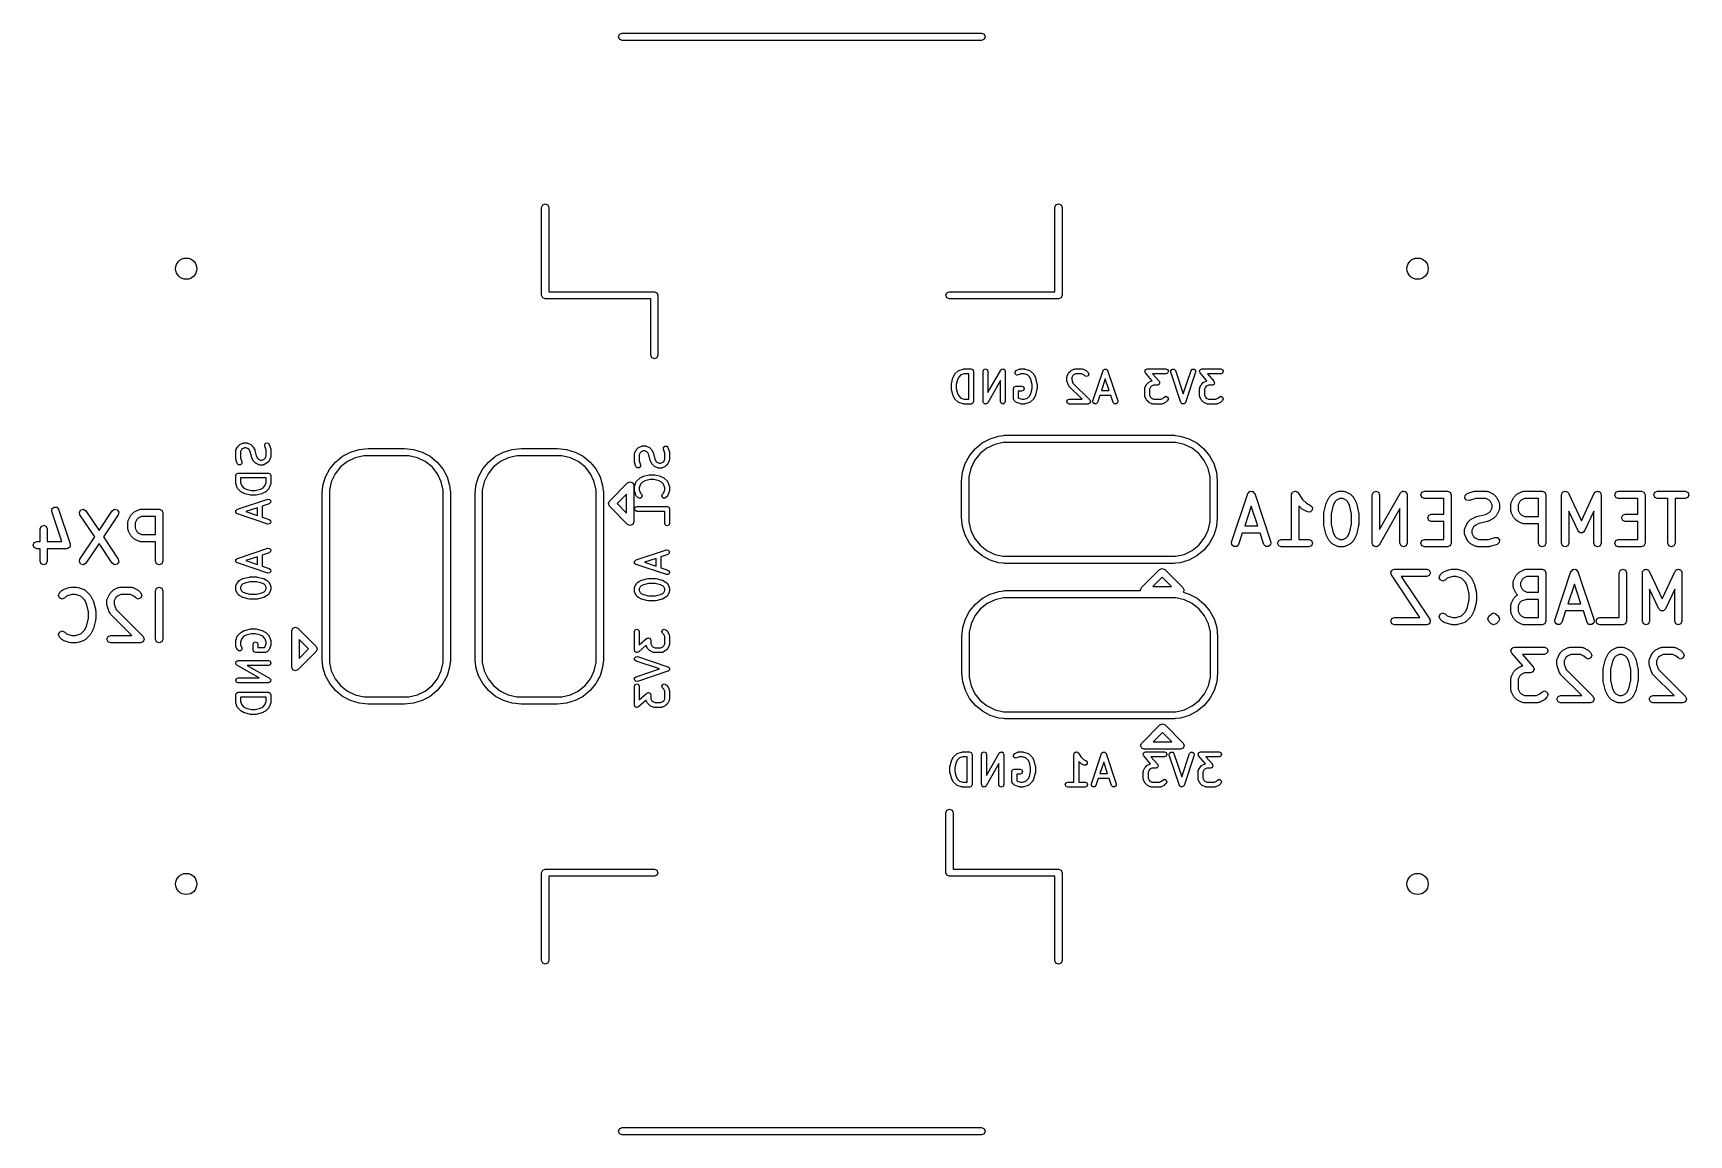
# Model space of a CAD drawing. Extents: x 3.9 to 4.98, y -3.16 to -2.45.
import ezdxf

# ---------------------------------------------------------------- set-up
doc = ezdxf.new("R2010")
doc.units = 0
doc.header["$MEASUREMENT"] = 0
doc.layers.add('BLACK', color=7, linetype='CONTINUOUS')

msp = doc.modelspace()

# ---------------------------------------------------------------- linework, layer by layer
at = {"layer": 'BLACK', "linetype": 'CONTINUOUS'}
for p, q in [((4.28091, -2.44921), (4.2816, -2.44754)), ((4.2816, -2.45088), (4.28091, -2.44921)), ((4.2816, -2.44754), (4.28327, -2.44685)), ((4.28327, -2.45157), (4.2816, -2.45088)), ((4.28327, -2.44685), (4.51673, -2.44685)), ((4.51673, -2.45157), (4.28327, -2.45157)), ((4.51673, -2.44685), (4.5184, -2.44754)), ((4.5184, -2.45088), (4.51673, -2.45157)), ((4.5184, -2.44754), (4.51909, -2.44921)), ((4.51909, -2.44921), (4.5184, -2.45088)), ((4.23091, -2.56024), (4.2316, -2.55857)), ((4.2316, -2.55857), (4.23327, -2.55787)), ((4.23327, -2.55787), (4.23494, -2.55857)), ((4.23494, -2.55857), (4.23563, -2.56024)), ((4.56437, -2.56024), (4.56506, -2.55857)), ((4.56506, -2.55857), (4.56673, -2.55787)), ((4.56673, -2.55787), (4.5684, -2.55857)), ((4.5684, -2.55857), (4.56909, -2.56024)), ((4.23091, -2.61732), (4.23091, -2.56024)), ((4.23563, -2.56024), (4.23563, -2.61496)), ((4.56437, -2.61496), (4.56437, -2.56024)), ((4.56909, -2.56024), (4.56909, -2.61732)), ((4.2316, -2.61899), (4.23091, -2.61732)), ((4.23327, -2.61969), (4.2316, -2.61899)), ((4.30177, -2.61969), (4.23327, -2.61969)), ((4.23563, -2.61496), (4.30413, -2.61496)), ((4.30177, -2.6563), (4.30177, -2.61969)), ((4.30413, -2.61496), (4.3058, -2.61565)), ((4.3058, -2.61565), (4.3065, -2.61732)), ((4.3065, -2.61732), (4.3065, -2.6563)), ((4.4935, -2.61732), (4.4942, -2.61565)), ((4.4942, -2.61899), (4.4935, -2.61732)), ((4.4942, -2.61565), (4.49587, -2.61496)), ((4.49587, -2.61969), (4.4942, -2.61899)), ((4.49587, -2.61496), (4.56437, -2.61496)), ((4.56673, -2.61969), (4.49587, -2.61969)), ((4.5684, -2.61899), (4.56673, -2.61969)), ((4.56909, -2.61732), (4.5684, -2.61899)), ((4.30246, -2.65797), (4.30177, -2.6563)), ((4.3065, -2.6563), (4.3058, -2.65797)), ((4.30413, -2.65866), (4.30246, -2.65797)), ((4.3058, -2.65797), (4.30413, -2.65866)), ((4.49946, -2.66844), (4.50134, -2.66657)), ((4.50134, -2.66657), (4.50167, -2.66643)), ((4.50167, -2.66643), (4.50195, -2.66619)), ((4.50195, -2.66619), (4.50476, -2.66525)), ((4.50476, -2.66525), (4.50502, -2.66527)), ((4.50502, -2.66527), (4.50526, -2.66517)), ((4.50526, -2.66517), (4.50995, -2.66517)), ((4.50995, -2.66517), (4.51106, -2.66563)), ((4.51106, -2.66563), (4.51152, -2.66674)), ((4.51152, -2.66674), (4.51152, -2.68643)), ((4.51775, -2.66674), (4.51821, -2.66563)), ((4.51775, -2.68643), (4.51775, -2.66674)), ((4.51821, -2.66563), (4.51932, -2.66517)), ((4.51932, -2.66517), (4.52044, -2.66563)), ((4.52044, -2.66563), (4.5209, -2.66674)), ((4.5209, -2.6805), (4.5292, -2.66596)), ((4.5209, -2.66674), (4.5209, -2.6805)), ((4.5292, -2.66596), (4.52937, -2.66583)), ((4.52937, -2.66583), (4.52946, -2.66563)), ((4.52946, -2.66563), (4.52983, -2.66547)), ((4.52983, -2.66547), (4.53016, -2.66522)), ((4.53016, -2.66522), (4.53037, -2.66525)), ((4.53037, -2.66525), (4.53057, -2.66517)), ((4.53057, -2.66517), (4.53095, -2.66532)), ((4.53095, -2.66532), (4.53135, -2.66537)), ((4.53135, -2.66537), (4.53148, -2.66555)), ((4.53148, -2.66555), (4.53168, -2.66563)), ((4.53168, -2.66563), (4.53184, -2.66601)), ((4.53184, -2.66601), (4.53209, -2.66633)), ((4.53209, -2.66633), (4.53206, -2.66654)), ((4.53206, -2.66654), (4.53215, -2.66674)), ((4.53215, -2.66674), (4.53215, -2.68643)), ((4.53845, -2.66718), (4.53924, -2.66627)), ((4.53854, -2.66838), (4.53845, -2.66718)), ((4.53924, -2.66627), (4.54112, -2.66533)), ((4.54112, -2.66533), (4.54148, -2.66531)), ((4.54148, -2.66531), (4.54182, -2.66517)), ((4.54182, -2.66517), (4.54463, -2.66517)), ((4.54463, -2.66517), (4.54487, -2.66527)), ((4.54487, -2.66527), (4.54513, -2.66525)), ((4.54513, -2.66525), (4.54794, -2.66619)), ((4.54794, -2.66619), (4.54822, -2.66643)), ((4.54822, -2.66643), (4.54856, -2.66657)), ((4.54856, -2.66657), (4.55043, -2.66844)), ((4.57322, -2.66791), (4.57342, -2.66774)), ((4.57342, -2.66774), (4.57351, -2.6675)), ((4.57351, -2.6675), (4.57445, -2.66657)), ((4.57445, -2.66657), (4.57469, -2.66647)), ((4.57469, -2.66647), (4.57486, -2.66627)), ((4.57486, -2.66627), (4.57674, -2.66533)), ((4.57674, -2.66533), (4.5771, -2.66531)), ((4.5771, -2.66531), (4.57744, -2.66517)), ((4.57744, -2.66517), (4.58213, -2.66517)), ((4.58213, -2.66517), (4.58247, -2.66531)), ((4.58247, -2.66531), (4.58283, -2.66533)), ((4.58283, -2.66533), (4.58471, -2.66627)), ((4.58471, -2.66627), (4.58488, -2.66647)), ((4.58488, -2.66647), (4.58512, -2.66657)), ((4.58512, -2.66657), (4.58605, -2.6675)), ((4.58605, -2.6675), (4.58651, -2.66862)), ((4.58907, -2.68593), (4.59563, -2.66624)), ((4.59563, -2.66624), (4.59571, -2.66616)), ((4.59571, -2.66616), (4.59572, -2.66604)), ((4.59572, -2.66604), (4.59609, -2.66571)), ((4.59609, -2.66571), (4.59642, -2.66533)), ((4.59642, -2.66533), (4.59654, -2.66533)), ((4.59654, -2.66533), (4.59663, -2.66525)), ((4.59663, -2.66525), (4.59713, -2.66528)), ((4.59713, -2.66528), (4.59762, -2.66525)), ((4.59762, -2.66525), (4.59771, -2.66533)), ((4.59771, -2.66533), (4.59783, -2.66533)), ((4.59783, -2.66533), (4.59816, -2.66571)), ((4.59816, -2.66571), (4.59853, -2.66604)), ((4.59853, -2.66604), (4.59854, -2.66616)), ((4.59854, -2.66616), (4.59862, -2.66624)), ((4.59862, -2.66624), (4.60518, -2.68593)), ((4.62273, -2.66674), (4.62276, -2.66669)), ((4.62295, -2.66725), (4.62273, -2.66674)), ((4.62274, -2.66664), (4.62298, -2.66614)), ((4.62276, -2.66669), (4.62274, -2.66664)), ((4.62312, -2.66778), (4.62295, -2.66725)), ((4.62298, -2.66614), (4.6232, -2.66563)), ((4.6232, -2.66563), (4.62325, -2.66561)), ((4.62325, -2.66561), (4.62327, -2.66556)), ((4.62327, -2.66556), (4.6238, -2.66538)), ((4.6238, -2.66538), (4.62431, -2.66517)), ((4.62431, -2.66517), (4.6365, -2.66517)), ((4.6365, -2.66517), (4.63761, -2.66563)), ((4.63761, -2.66563), (4.63807, -2.66674)), ((4.63807, -2.66674), (4.63761, -2.66786)), ((4.63969, -2.66724), (4.63977, -2.66604)), ((4.64625, -2.68693), (4.63969, -2.66724)), ((4.63977, -2.66604), (4.64068, -2.66525)), ((4.64068, -2.66525), (4.64189, -2.66533)), ((4.64189, -2.66533), (4.64268, -2.66624)), ((4.64268, -2.66624), (4.64774, -2.68145)), ((4.64774, -2.68145), (4.65281, -2.66624)), ((4.6558, -2.66724), (4.64924, -2.68693)), ((4.65281, -2.66624), (4.6536, -2.66533)), ((4.6536, -2.66533), (4.6548, -2.66525)), ((4.6548, -2.66525), (4.65571, -2.66604)), ((4.65571, -2.66604), (4.6558, -2.66724)), ((4.65835, -2.66674), (4.65838, -2.66669)), ((4.65857, -2.66725), (4.65835, -2.66674)), ((4.65836, -2.66664), (4.6586, -2.66614)), ((4.65838, -2.66669), (4.65836, -2.66664)), ((4.65874, -2.66778), (4.65857, -2.66725)), ((4.6586, -2.66614), (4.65882, -2.66563)), ((4.65882, -2.66563), (4.65887, -2.66561)), ((4.65887, -2.66561), (4.65889, -2.66556)), ((4.65889, -2.66556), (4.65942, -2.66538)), ((4.65942, -2.66538), (4.65993, -2.66517)), ((4.65993, -2.66517), (4.67212, -2.66517)), ((4.67212, -2.66517), (4.67323, -2.66563)), ((4.67323, -2.66563), (4.67369, -2.66674)), ((4.67369, -2.66674), (4.67323, -2.66786)), ((4.49713, -2.67518), (4.4972, -2.67499)), ((4.49713, -2.67799), (4.49713, -2.67518)), ((4.4972, -2.67818), (4.49713, -2.67799)), ((4.49717, -2.6748), (4.49811, -2.67105)), ((4.4972, -2.67499), (4.49717, -2.6748)), ((4.49717, -2.67837), (4.4972, -2.67818)), ((4.49811, -2.68212), (4.49717, -2.67837)), ((4.49811, -2.67105), (4.49822, -2.6709)), ((4.49822, -2.6709), (4.49823, -2.67072)), ((4.49823, -2.67072), (4.49917, -2.66885)), ((4.49917, -2.66885), (4.49936, -2.66868)), ((4.49936, -2.66868), (4.49946, -2.66844)), ((4.50112, -2.67198), (4.50027, -2.67537)), ((4.50027, -2.67537), (4.50027, -2.6778)), ((4.50027, -2.6778), (4.50112, -2.68119)), ((4.50187, -2.67049), (4.50112, -2.67198)), ((4.5033, -2.66906), (4.50187, -2.67049)), ((4.50552, -2.66832), (4.5033, -2.66906)), ((4.50837, -2.66832), (4.50552, -2.66832)), ((4.50837, -2.68485), (4.50837, -2.66832)), ((4.529, -2.67267), (4.52069, -2.68721)), ((4.529, -2.68643), (4.529, -2.67267)), ((4.53743, -2.67799), (4.53789, -2.67688)), ((4.53743, -2.68455), (4.53743, -2.67799)), ((4.53789, -2.67688), (4.53901, -2.67642)), ((4.53945, -2.66917), (4.53854, -2.66838)), ((4.53901, -2.67642), (4.54276, -2.67642)), ((4.54065, -2.66909), (4.53945, -2.66917)), ((4.54219, -2.66832), (4.54065, -2.66909)), ((4.54438, -2.66832), (4.54219, -2.66832)), ((4.54276, -2.67642), (4.54387, -2.67688)), ((4.54387, -2.67688), (4.54433, -2.67799)), ((4.54433, -2.67799), (4.54387, -2.6791)), ((4.54659, -2.66906), (4.54438, -2.66832)), ((4.54802, -2.67049), (4.54659, -2.66906)), ((4.54877, -2.67198), (4.54802, -2.67049)), ((4.54962, -2.67537), (4.54877, -2.67198)), ((4.54877, -2.68119), (4.54962, -2.6778)), ((4.54962, -2.6778), (4.54962, -2.67537)), ((4.55043, -2.66844), (4.55053, -2.66868)), ((4.55053, -2.66868), (4.55073, -2.66885)), ((4.55073, -2.66885), (4.55166, -2.67072)), ((4.55166, -2.67072), (4.55168, -2.6709)), ((4.55168, -2.6709), (4.55178, -2.67105)), ((4.55178, -2.67105), (4.55272, -2.6748)), ((4.55272, -2.67837), (4.55178, -2.68212)), ((4.55272, -2.6748), (4.55269, -2.67499)), ((4.55269, -2.67499), (4.55277, -2.67518)), ((4.55277, -2.67799), (4.55269, -2.67818)), ((4.55269, -2.67818), (4.55272, -2.67837)), ((4.55277, -2.67518), (4.55277, -2.67799)), ((4.57212, -2.67049), (4.57226, -2.67015)), ((4.57212, -2.67237), (4.57212, -2.67049)), ((4.57221, -2.67261), (4.57212, -2.67237)), ((4.5722, -2.67286), (4.57221, -2.67261)), ((4.57313, -2.67568), (4.5722, -2.67286)), ((4.57226, -2.67015), (4.57228, -2.66979)), ((4.57228, -2.66979), (4.57322, -2.66791)), ((4.57337, -2.67595), (4.57313, -2.67568)), ((4.57351, -2.67629), (4.57337, -2.67595)), ((4.58207, -2.68485), (4.57351, -2.67629)), ((4.57592, -2.66955), (4.57527, -2.67086)), ((4.57527, -2.67086), (4.57527, -2.67211)), ((4.57527, -2.67211), (4.576, -2.67433)), ((4.5765, -2.66897), (4.57592, -2.66955)), ((4.576, -2.67433), (4.58699, -2.68531)), ((4.57781, -2.66832), (4.5765, -2.66897)), ((4.58176, -2.66832), (4.57781, -2.66832)), ((4.58307, -2.66897), (4.58176, -2.66832)), ((4.58383, -2.66973), (4.58307, -2.66897)), ((4.58494, -2.67019), (4.58383, -2.66973)), ((4.58605, -2.66973), (4.58494, -2.67019)), ((4.58651, -2.66862), (4.58605, -2.66973)), ((4.59713, -2.67172), (4.59462, -2.67923)), ((4.59963, -2.67923), (4.59713, -2.67172)), ((4.62273, -2.67799), (4.62287, -2.67765)), ((4.62273, -2.68268), (4.62273, -2.67799)), ((4.62287, -2.67765), (4.6229, -2.67729)), ((4.6229, -2.67729), (4.62384, -2.67541)), ((4.62753, -2.67282), (4.62312, -2.66778)), ((4.62384, -2.67541), (4.62403, -2.67524)), ((4.62403, -2.67524), (4.62413, -2.675)), ((4.62413, -2.675), (4.62507, -2.67407)), ((4.62507, -2.67407), (4.62531, -2.67397)), ((4.62531, -2.67397), (4.62548, -2.67377)), ((4.62548, -2.67377), (4.62735, -2.67283)), ((4.62654, -2.67705), (4.62588, -2.67836)), ((4.62588, -2.67836), (4.62588, -2.68231)), ((4.62712, -2.67647), (4.62654, -2.67705)), ((4.62843, -2.67582), (4.62712, -2.67647)), ((4.62735, -2.67283), (4.62753, -2.67282)), ((4.6365, -2.66832), (4.62778, -2.66832)), ((4.62778, -2.66832), (4.63206, -2.6732)), ((4.63087, -2.67582), (4.62843, -2.67582)), ((4.63138, -2.6756), (4.63087, -2.67582)), ((4.63191, -2.67543), (4.63138, -2.6756)), ((4.63193, -2.67538), (4.63191, -2.67543)), ((4.63198, -2.67535), (4.63193, -2.67538)), ((4.6322, -2.67484), (4.63198, -2.67535)), ((4.63206, -2.6732), (4.63223, -2.67373)), ((4.63244, -2.67435), (4.6322, -2.67484)), ((4.63223, -2.67373), (4.63245, -2.67424)), ((4.63245, -2.67424), (4.63242, -2.67429)), ((4.63242, -2.67429), (4.63244, -2.67435)), ((4.63761, -2.66786), (4.6365, -2.66832)), ((4.65835, -2.67799), (4.6585, -2.67765)), ((4.65835, -2.68268), (4.65835, -2.67799)), ((4.6585, -2.67765), (4.65852, -2.67729)), ((4.65852, -2.67729), (4.65946, -2.67541)), ((4.66316, -2.67282), (4.65874, -2.66778)), ((4.65946, -2.67541), (4.65965, -2.67524)), ((4.65965, -2.67524), (4.65975, -2.675)), ((4.65975, -2.675), (4.66069, -2.67407)), ((4.66069, -2.67407), (4.66093, -2.67397)), ((4.66093, -2.67397), (4.6611, -2.67377)), ((4.6611, -2.67377), (4.66298, -2.67283)), ((4.66216, -2.67705), (4.6615, -2.67836)), ((4.6615, -2.67836), (4.6615, -2.68231)), ((4.66274, -2.67647), (4.66216, -2.67705)), ((4.66405, -2.67582), (4.66274, -2.67647)), ((4.66298, -2.67283), (4.66316, -2.67282)), ((4.67212, -2.66832), (4.6634, -2.66832)), ((4.6634, -2.66832), (4.66768, -2.6732)), ((4.66649, -2.67582), (4.66405, -2.67582)), ((4.667, -2.6756), (4.66649, -2.67582)), ((4.66753, -2.67543), (4.667, -2.6756)), ((4.66755, -2.67538), (4.66753, -2.67543)), ((4.66761, -2.67535), (4.66755, -2.67538)), ((4.66782, -2.67484), (4.66761, -2.67535)), ((4.66768, -2.6732), (4.66785, -2.67373)), ((4.66806, -2.67435), (4.66782, -2.67484)), ((4.66785, -2.67373), (4.66807, -2.67424)), ((4.66807, -2.67424), (4.66804, -2.67429)), ((4.66804, -2.67429), (4.66806, -2.67435)), ((4.67323, -2.66786), (4.67212, -2.66832)), ((4.49822, -2.68227), (4.49811, -2.68212)), ((4.49823, -2.68244), (4.49822, -2.68227)), ((4.49917, -2.68432), (4.49823, -2.68244)), ((4.49936, -2.68449), (4.49917, -2.68432)), ((4.49946, -2.68473), (4.49936, -2.68449)), ((4.50134, -2.6866), (4.49946, -2.68473)), ((4.50112, -2.68119), (4.50187, -2.68268)), ((4.50167, -2.68674), (4.50134, -2.6866)), ((4.50195, -2.68698), (4.50167, -2.68674)), ((4.50187, -2.68268), (4.5033, -2.68411)), ((4.50476, -2.68792), (4.50195, -2.68698)), ((4.5033, -2.68411), (4.50552, -2.68485)), ((4.50502, -2.6879), (4.50476, -2.68792)), ((4.50526, -2.688), (4.50502, -2.6879)), ((4.50995, -2.688), (4.50526, -2.688)), ((4.50552, -2.68485), (4.50837, -2.68485)), ((4.51106, -2.68754), (4.50995, -2.688)), ((4.51152, -2.68643), (4.51106, -2.68754)), ((4.51783, -2.68663), (4.51775, -2.68643)), ((4.5178, -2.68684), (4.51783, -2.68663)), ((4.51805, -2.68716), (4.5178, -2.68684)), ((4.51821, -2.68754), (4.51805, -2.68716)), ((4.51841, -2.68762), (4.51821, -2.68754)), ((4.51854, -2.68779), (4.51841, -2.68762)), ((4.51895, -2.68785), (4.51854, -2.68779)), ((4.51932, -2.688), (4.51895, -2.68785)), ((4.51952, -2.68792), (4.51932, -2.688)), ((4.51974, -2.68795), (4.51952, -2.68792)), ((4.52006, -2.6877), (4.51974, -2.68795)), ((4.52044, -2.68754), (4.52006, -2.6877)), ((4.52052, -2.68734), (4.52044, -2.68754)), ((4.52069, -2.68721), (4.52052, -2.68734)), ((4.52946, -2.68754), (4.529, -2.68643)), ((4.53057, -2.688), (4.52946, -2.68754)), ((4.53168, -2.68754), (4.53057, -2.688)), ((4.53215, -2.68643), (4.53168, -2.68754)), ((4.53789, -2.68567), (4.53743, -2.68455)), ((4.53883, -2.6866), (4.53789, -2.68567)), ((4.53917, -2.68674), (4.53883, -2.6866)), ((4.53945, -2.68698), (4.53917, -2.68674)), ((4.54226, -2.68792), (4.53945, -2.68698)), ((4.54276, -2.67957), (4.54058, -2.67957)), ((4.54058, -2.67957), (4.54058, -2.6839)), ((4.54058, -2.6839), (4.5408, -2.68411)), ((4.5408, -2.68411), (4.54301, -2.68485)), ((4.54252, -2.6879), (4.54226, -2.68792)), ((4.54276, -2.688), (4.54252, -2.6879)), ((4.54387, -2.6791), (4.54276, -2.67957)), ((4.54463, -2.688), (4.54276, -2.688)), ((4.54301, -2.68485), (4.54438, -2.68485)), ((4.54438, -2.68485), (4.54659, -2.68411)), ((4.54487, -2.6879), (4.54463, -2.688)), ((4.54513, -2.68792), (4.54487, -2.6879)), ((4.54794, -2.68698), (4.54513, -2.68792)), ((4.54659, -2.68411), (4.54802, -2.68268)), ((4.54822, -2.68674), (4.54794, -2.68698)), ((4.54802, -2.68268), (4.54877, -2.68119)), ((4.54856, -2.6866), (4.54822, -2.68674)), ((4.55043, -2.68473), (4.54856, -2.6866)), ((4.55053, -2.68449), (4.55043, -2.68473)), ((4.55073, -2.68432), (4.55053, -2.68449)), ((4.55166, -2.68244), (4.55073, -2.68432)), ((4.55168, -2.68227), (4.55166, -2.68244)), ((4.55178, -2.68212), (4.55168, -2.68227)), ((4.57212, -2.68643), (4.57258, -2.68531)), ((4.57258, -2.68754), (4.57212, -2.68643)), ((4.57258, -2.68531), (4.57369, -2.68485)), ((4.57369, -2.688), (4.57258, -2.68754)), ((4.57369, -2.68485), (4.58207, -2.68485)), ((4.58588, -2.688), (4.57369, -2.688)), ((4.58699, -2.68754), (4.58588, -2.688)), ((4.58699, -2.68531), (4.58745, -2.68643)), ((4.58745, -2.68643), (4.58699, -2.68754)), ((4.58915, -2.68713), (4.58907, -2.68593)), ((4.59007, -2.68792), (4.58915, -2.68713)), ((4.59127, -2.68784), (4.59007, -2.68792)), ((4.59206, -2.68693), (4.59127, -2.68784)), ((4.59357, -2.68238), (4.59206, -2.68693)), ((4.60068, -2.68238), (4.59357, -2.68238)), ((4.59462, -2.67923), (4.59963, -2.67923)), ((4.60219, -2.68693), (4.60068, -2.68238)), ((4.60298, -2.68784), (4.60219, -2.68693)), ((4.60418, -2.68792), (4.60298, -2.68784)), ((4.6051, -2.68713), (4.60418, -2.68792)), ((4.60518, -2.68593), (4.6051, -2.68713)), ((4.62287, -2.68302), (4.62273, -2.68268)), ((4.6229, -2.68338), (4.62287, -2.68302)), ((4.62384, -2.68526), (4.6229, -2.68338)), ((4.62403, -2.68543), (4.62384, -2.68526)), ((4.62413, -2.68567), (4.62403, -2.68543)), ((4.62507, -2.6866), (4.62413, -2.68567)), ((4.62531, -2.6867), (4.62507, -2.6866)), ((4.62548, -2.6869), (4.62531, -2.6867)), ((4.62735, -2.68784), (4.62548, -2.6869)), ((4.62588, -2.68231), (4.62654, -2.68362)), ((4.62654, -2.68362), (4.62712, -2.6842)), ((4.62712, -2.6842), (4.62843, -2.68485)), ((4.62772, -2.68786), (4.62735, -2.68784)), ((4.62806, -2.688), (4.62772, -2.68786)), ((4.63368, -2.688), (4.62806, -2.688)), ((4.62843, -2.68485), (4.63331, -2.68485)), ((4.63331, -2.68485), (4.63462, -2.6842)), ((4.63402, -2.68786), (4.63368, -2.688)), ((4.63439, -2.68784), (4.63402, -2.68786)), ((4.63626, -2.6869), (4.63439, -2.68784)), ((4.63462, -2.6842), (4.63538, -2.68344)), ((4.63538, -2.68344), (4.6365, -2.68298)), ((4.63643, -2.6867), (4.63626, -2.6869)), ((4.63667, -2.6866), (4.63643, -2.6867)), ((4.6365, -2.68298), (4.63761, -2.68344)), ((4.63761, -2.68567), (4.63667, -2.6866)), ((4.63761, -2.68344), (4.63807, -2.68455)), ((4.63807, -2.68455), (4.63761, -2.68567)), ((4.64633, -2.68701), (4.64625, -2.68693)), ((4.64634, -2.68713), (4.64633, -2.68701)), ((4.64671, -2.68746), (4.64634, -2.68713)), ((4.64704, -2.68784), (4.64671, -2.68746)), ((4.64716, -2.68784), (4.64704, -2.68784)), ((4.64725, -2.68792), (4.64716, -2.68784)), ((4.64774, -2.68789), (4.64725, -2.68792)), ((4.64824, -2.68792), (4.64774, -2.68789)), ((4.64833, -2.68784), (4.64824, -2.68792)), ((4.64845, -2.68784), (4.64833, -2.68784)), ((4.64878, -2.68746), (4.64845, -2.68784)), ((4.64915, -2.68713), (4.64878, -2.68746)), ((4.64916, -2.68701), (4.64915, -2.68713)), ((4.64924, -2.68693), (4.64916, -2.68701)), ((4.6585, -2.68302), (4.65835, -2.68268)), ((4.65852, -2.68338), (4.6585, -2.68302)), ((4.65946, -2.68526), (4.65852, -2.68338)), ((4.65965, -2.68543), (4.65946, -2.68526)), ((4.65975, -2.68567), (4.65965, -2.68543)), ((4.66069, -2.6866), (4.65975, -2.68567)), ((4.66093, -2.6867), (4.66069, -2.6866)), ((4.6611, -2.6869), (4.66093, -2.6867)), ((4.66298, -2.68784), (4.6611, -2.6869)), ((4.6615, -2.68231), (4.66216, -2.68362)), ((4.66216, -2.68362), (4.66274, -2.6842)), ((4.66274, -2.6842), (4.66405, -2.68485)), ((4.66334, -2.68786), (4.66298, -2.68784)), ((4.66368, -2.688), (4.66334, -2.68786)), ((4.6693, -2.688), (4.66368, -2.688)), ((4.66405, -2.68485), (4.66893, -2.68485)), ((4.66893, -2.68485), (4.67025, -2.6842)), ((4.66964, -2.68786), (4.6693, -2.688)), ((4.67001, -2.68784), (4.66964, -2.68786)), ((4.67188, -2.6869), (4.67001, -2.68784)), ((4.67025, -2.6842), (4.671, -2.68344)), ((4.671, -2.68344), (4.67212, -2.68298)), ((4.67205, -2.6867), (4.67188, -2.6869)), ((4.67229, -2.6866), (4.67205, -2.6867)), ((4.67212, -2.68298), (4.67323, -2.68344)), ((4.67323, -2.68567), (4.67229, -2.6866)), ((4.67323, -2.68344), (4.67369, -2.68455)), ((4.67369, -2.68455), (4.67323, -2.68567)), ((4.51705, -2.71331), (4.52222, -2.71055)), ((4.52222, -2.71055), (4.52783, -2.70884)), ((4.52783, -2.70884), (4.53109, -2.70852)), ((4.53109, -2.70852), (4.5317, -2.70827)), ((4.5317, -2.70827), (4.64194, -2.70827)), ((4.64194, -2.70827), (4.64255, -2.70852)), ((4.64255, -2.70852), (4.64581, -2.70884)), ((4.64581, -2.70884), (4.65142, -2.71055)), ((4.65142, -2.71055), (4.65659, -2.71331)), ((4.03217, -2.71857), (4.03231, -2.71823)), ((4.03217, -2.72326), (4.03217, -2.71857)), ((4.03231, -2.71823), (4.03233, -2.71787)), ((4.03233, -2.71787), (4.03327, -2.71599)), ((4.03327, -2.71599), (4.03347, -2.71582)), ((4.03347, -2.71582), (4.03357, -2.71558)), ((4.03357, -2.71558), (4.0345, -2.71465)), ((4.0345, -2.71465), (4.03474, -2.71455)), ((4.03474, -2.71455), (4.03491, -2.71435)), ((4.03491, -2.71435), (4.03679, -2.71341)), ((4.03597, -2.71763), (4.03532, -2.71894)), ((4.03532, -2.71894), (4.03532, -2.723)), ((4.03655, -2.71705), (4.03597, -2.71763)), ((4.03786, -2.7164), (4.03655, -2.71705)), ((4.03679, -2.71341), (4.03715, -2.71339)), ((4.03715, -2.71339), (4.03749, -2.71325)), ((4.03749, -2.71325), (4.03937, -2.71325)), ((4.03899, -2.7164), (4.03786, -2.7164)), ((4.04031, -2.71705), (4.03899, -2.7164)), ((4.03937, -2.71325), (4.0397, -2.71339)), ((4.0397, -2.71339), (4.04007, -2.71341)), ((4.04007, -2.71341), (4.04195, -2.71435)), ((4.04088, -2.71763), (4.04031, -2.71705)), ((4.04163, -2.71912), (4.04088, -2.71763)), ((4.04253, -2.7227), (4.04163, -2.71912)), ((4.04195, -2.71435), (4.04212, -2.71455)), ((4.04212, -2.71455), (4.04235, -2.71465)), ((4.04235, -2.71465), (4.04329, -2.71558)), ((4.04329, -2.71558), (4.04339, -2.71582)), ((4.04339, -2.71582), (4.04359, -2.71599)), ((4.04359, -2.71599), (4.04452, -2.71787)), ((4.04452, -2.71787), (4.04454, -2.71805)), ((4.04454, -2.71805), (4.04464, -2.71819)), ((4.04464, -2.71819), (4.04554, -2.72177)), ((4.051, -2.71532), (4.05108, -2.71412)), ((4.05185, -2.71789), (4.051, -2.71532)), ((4.05108, -2.71412), (4.05199, -2.71333)), ((4.05185, -2.72195), (4.05185, -2.71789)), ((4.05199, -2.71333), (4.05319, -2.71341)), ((4.05319, -2.71341), (4.05398, -2.71432)), ((4.05398, -2.71432), (4.05492, -2.71714)), ((4.05492, -2.71714), (4.0549, -2.71739)), ((4.0549, -2.71739), (4.055, -2.71763)), ((4.055, -2.71763), (4.055, -2.72232)), ((4.10157, -2.72197), (4.10674, -2.71921)), ((4.10674, -2.71921), (4.11235, -2.7175)), ((4.11235, -2.7175), (4.11819, -2.71693)), ((4.11819, -2.71693), (4.14181, -2.71693)), ((4.14181, -2.71693), (4.14765, -2.7175)), ((4.14765, -2.7175), (4.15326, -2.71921)), ((4.15326, -2.71921), (4.15843, -2.72197)), ((4.20096, -2.72197), (4.20613, -2.71921)), ((4.20613, -2.71921), (4.21174, -2.7175)), ((4.21174, -2.7175), (4.21758, -2.71693)), ((4.21758, -2.71693), (4.2412, -2.71693)), ((4.2412, -2.71693), (4.24704, -2.7175)), ((4.24704, -2.7175), (4.25265, -2.71921)), ((4.25265, -2.71921), (4.25782, -2.72197)), ((4.29117, -2.72057), (4.29131, -2.72023)), ((4.29117, -2.72526), (4.29117, -2.72057)), ((4.29131, -2.72023), (4.29133, -2.71987)), ((4.29133, -2.71987), (4.29227, -2.71799)), ((4.29227, -2.71799), (4.29247, -2.71782)), ((4.29247, -2.71782), (4.29257, -2.71758)), ((4.29257, -2.71758), (4.2935, -2.71665)), ((4.2935, -2.71665), (4.29374, -2.71655)), ((4.29374, -2.71655), (4.29391, -2.71635)), ((4.29391, -2.71635), (4.29579, -2.71541)), ((4.29497, -2.71963), (4.29432, -2.72094)), ((4.29432, -2.72094), (4.29432, -2.725)), ((4.29555, -2.71905), (4.29497, -2.71963)), ((4.29686, -2.7184), (4.29555, -2.71905)), ((4.29579, -2.71541), (4.29615, -2.71539)), ((4.29615, -2.71539), (4.29649, -2.71525)), ((4.29649, -2.71525), (4.29837, -2.71525)), ((4.29799, -2.7184), (4.29686, -2.7184)), ((4.29931, -2.71905), (4.29799, -2.7184)), ((4.29837, -2.71525), (4.2987, -2.71539)), ((4.2987, -2.71539), (4.29907, -2.71541)), ((4.29907, -2.71541), (4.30095, -2.71635)), ((4.29988, -2.71963), (4.29931, -2.71905)), ((4.30063, -2.72112), (4.29988, -2.71963)), ((4.30153, -2.7247), (4.30063, -2.72112)), ((4.30095, -2.71635), (4.30112, -2.71655)), ((4.30112, -2.71655), (4.30135, -2.71665)), ((4.30135, -2.71665), (4.30229, -2.71758)), ((4.30229, -2.71758), (4.30239, -2.71782)), ((4.30239, -2.71782), (4.30259, -2.71799)), ((4.30259, -2.71799), (4.30352, -2.71987)), ((4.30352, -2.71987), (4.30354, -2.72005)), ((4.30354, -2.72005), (4.30364, -2.72019)), ((4.30364, -2.72019), (4.30454, -2.72377)), ((4.31, -2.71732), (4.31008, -2.71612)), ((4.31085, -2.71989), (4.31, -2.71732)), ((4.31008, -2.71612), (4.31099, -2.71533)), ((4.31085, -2.72395), (4.31085, -2.71989)), ((4.31099, -2.71533), (4.31219, -2.71541)), ((4.31219, -2.71541), (4.31298, -2.71632)), ((4.31298, -2.71632), (4.31392, -2.71914)), ((4.31392, -2.71914), (4.3139, -2.71939)), ((4.3139, -2.71939), (4.314, -2.71963)), ((4.314, -2.71963), (4.314, -2.72432)), ((4.50879, -2.72157), (4.51251, -2.71703)), ((4.51574, -2.72026), (4.5122, -2.7247)), ((4.51251, -2.71703), (4.51705, -2.71331)), ((4.52018, -2.71672), (4.51574, -2.72026)), ((4.52529, -2.71426), (4.52018, -2.71672)), ((4.53083, -2.71299), (4.52529, -2.71426)), ((4.53367, -2.71299), (4.53083, -2.71299)), ((4.63997, -2.71299), (4.53367, -2.71299)), ((4.64281, -2.71299), (4.63997, -2.71299)), ((4.64834, -2.71426), (4.64281, -2.71299)), ((4.65346, -2.71672), (4.64834, -2.71426)), ((4.6579, -2.72026), (4.65346, -2.71672)), ((4.65659, -2.71331), (4.66113, -2.71703)), ((4.66144, -2.7247), (4.6579, -2.72026)), ((4.66113, -2.71703), (4.66485, -2.72157)), ((4.03227, -2.7235), (4.03217, -2.72326)), ((4.03225, -2.72376), (4.03227, -2.7235)), ((4.03319, -2.72657), (4.03225, -2.72376)), ((4.03398, -2.72748), (4.03319, -2.72657)), ((4.03518, -2.72756), (4.03398, -2.72748)), ((4.03609, -2.72677), (4.03518, -2.72756)), ((4.03532, -2.723), (4.03617, -2.72557)), ((4.03617, -2.72557), (4.03609, -2.72677)), ((4.04263, -2.72285), (4.04253, -2.7227)), ((4.04264, -2.72302), (4.04263, -2.72285)), ((4.04358, -2.7249), (4.04264, -2.72302)), ((4.04378, -2.72507), (4.04358, -2.7249)), ((4.04388, -2.72531), (4.04378, -2.72507)), ((4.04481, -2.72625), (4.04388, -2.72531)), ((4.04505, -2.72635), (4.04481, -2.72625)), ((4.04522, -2.72654), (4.04505, -2.72635)), ((4.0471, -2.72748), (4.04522, -2.72654)), ((4.04554, -2.72177), (4.04628, -2.72326)), ((4.04628, -2.72326), (4.04686, -2.72384)), ((4.04686, -2.72384), (4.04817, -2.7245)), ((4.04746, -2.7275), (4.0471, -2.72748)), ((4.0478, -2.72764), (4.04746, -2.7275)), ((4.04968, -2.72764), (4.0478, -2.72764)), ((4.04817, -2.7245), (4.04931, -2.7245)), ((4.04931, -2.7245), (4.05062, -2.72384)), ((4.05002, -2.7275), (4.04968, -2.72764)), ((4.05038, -2.72748), (4.05002, -2.7275)), ((4.05226, -2.72654), (4.05038, -2.72748)), ((4.05062, -2.72384), (4.0512, -2.72326)), ((4.0512, -2.72326), (4.05185, -2.72195)), ((4.05243, -2.72635), (4.05226, -2.72654)), ((4.05267, -2.72625), (4.05243, -2.72635)), ((4.0536, -2.72531), (4.05267, -2.72625)), ((4.0537, -2.72507), (4.0536, -2.72531)), ((4.0539, -2.7249), (4.0537, -2.72507)), ((4.05484, -2.72302), (4.0539, -2.7249)), ((4.05486, -2.72266), (4.05484, -2.72302)), ((4.055, -2.72232), (4.05486, -2.72266)), ((4.09055, -2.7354), (4.09331, -2.73023)), ((4.09331, -2.73023), (4.09703, -2.72569)), ((4.10026, -2.72892), (4.09672, -2.73336)), ((4.09703, -2.72569), (4.10157, -2.72197)), ((4.1047, -2.72538), (4.10026, -2.72892)), ((4.10981, -2.72292), (4.1047, -2.72538)), ((4.11535, -2.72165), (4.10981, -2.72292)), ((4.11819, -2.72165), (4.11535, -2.72165)), ((4.14181, -2.72165), (4.11819, -2.72165)), ((4.14465, -2.72165), (4.14181, -2.72165)), ((4.15019, -2.72292), (4.14465, -2.72165)), ((4.1553, -2.72538), (4.15019, -2.72292)), ((4.15974, -2.72892), (4.1553, -2.72538)), ((4.15843, -2.72197), (4.16297, -2.72569)), ((4.16328, -2.73336), (4.15974, -2.72892)), ((4.16297, -2.72569), (4.16669, -2.73023)), ((4.16669, -2.73023), (4.16945, -2.7354)), ((4.18994, -2.7354), (4.1927, -2.73023)), ((4.1927, -2.73023), (4.19642, -2.72569)), ((4.19965, -2.72892), (4.19611, -2.73336)), ((4.19642, -2.72569), (4.20096, -2.72197)), ((4.20409, -2.72538), (4.19965, -2.72892)), ((4.2092, -2.72292), (4.20409, -2.72538)), ((4.21474, -2.72165), (4.2092, -2.72292)), ((4.21758, -2.72165), (4.21474, -2.72165)), ((4.2412, -2.72165), (4.21758, -2.72165)), ((4.24404, -2.72165), (4.2412, -2.72165)), ((4.24958, -2.72292), (4.24404, -2.72165)), ((4.25469, -2.72538), (4.24958, -2.72292)), ((4.25913, -2.72892), (4.25469, -2.72538)), ((4.25782, -2.72197), (4.26236, -2.72569)), ((4.26267, -2.73336), (4.25913, -2.72892)), ((4.26236, -2.72569), (4.26608, -2.73023)), ((4.26608, -2.73023), (4.26884, -2.7354)), ((4.29127, -2.7255), (4.29117, -2.72526)), ((4.29125, -2.72576), (4.29127, -2.7255)), ((4.29219, -2.72857), (4.29125, -2.72576)), ((4.29298, -2.72948), (4.29219, -2.72857)), ((4.29418, -2.72956), (4.29298, -2.72948)), ((4.29509, -2.72877), (4.29418, -2.72956)), ((4.29432, -2.725), (4.29517, -2.72757)), ((4.29517, -2.72757), (4.29509, -2.72877)), ((4.30163, -2.72485), (4.30153, -2.7247)), ((4.30164, -2.72502), (4.30163, -2.72485)), ((4.30258, -2.7269), (4.30164, -2.72502)), ((4.30278, -2.72707), (4.30258, -2.7269)), ((4.30288, -2.72731), (4.30278, -2.72707)), ((4.30381, -2.72825), (4.30288, -2.72731)), ((4.30405, -2.72835), (4.30381, -2.72825)), ((4.30422, -2.72854), (4.30405, -2.72835)), ((4.3061, -2.72948), (4.30422, -2.72854)), ((4.30454, -2.72377), (4.30528, -2.72526)), ((4.30528, -2.72526), (4.30586, -2.72584)), ((4.30586, -2.72584), (4.30717, -2.7265)), ((4.30646, -2.7295), (4.3061, -2.72948)), ((4.3068, -2.72965), (4.30646, -2.7295)), ((4.30868, -2.72965), (4.3068, -2.72965)), ((4.30717, -2.7265), (4.30831, -2.7265)), ((4.30831, -2.7265), (4.30962, -2.72584)), ((4.30902, -2.7295), (4.30868, -2.72965)), ((4.30938, -2.72948), (4.30902, -2.7295)), ((4.31126, -2.72854), (4.30938, -2.72948)), ((4.30962, -2.72584), (4.3102, -2.72526)), ((4.3102, -2.72526), (4.31085, -2.72395)), ((4.31143, -2.72835), (4.31126, -2.72854)), ((4.31167, -2.72825), (4.31143, -2.72835)), ((4.3126, -2.72731), (4.31167, -2.72825)), ((4.3127, -2.72707), (4.3126, -2.72731)), ((4.3129, -2.7269), (4.3127, -2.72707)), ((4.31384, -2.72502), (4.3129, -2.7269)), ((4.31386, -2.72466), (4.31384, -2.72502)), ((4.314, -2.72432), (4.31386, -2.72466)), ((4.50432, -2.73235), (4.50603, -2.72674)), ((4.50603, -2.72674), (4.50879, -2.72157)), ((4.50974, -2.72981), (4.50847, -2.73535)), ((4.5122, -2.7247), (4.50974, -2.72981)), ((4.6639, -2.72981), (4.66144, -2.7247)), ((4.66517, -2.73535), (4.6639, -2.72981)), ((4.66485, -2.72157), (4.66761, -2.72674)), ((4.66761, -2.72674), (4.66931, -2.73235)), ((4.03217, -2.73451), (4.03263, -2.73339)), ((4.03217, -2.73919), (4.03217, -2.73451)), ((4.03227, -2.73943), (4.03217, -2.73919)), ((4.03225, -2.73969), (4.03227, -2.73943)), ((4.03319, -2.7425), (4.03225, -2.73969)), ((4.03263, -2.73339), (4.03374, -2.73293)), ((4.03343, -2.74278), (4.03319, -2.7425)), ((4.03357, -2.74312), (4.03343, -2.74278)), ((4.03374, -2.73293), (4.05343, -2.73293)), ((4.05185, -2.73608), (4.03532, -2.73608)), ((4.03532, -2.73608), (4.03532, -2.73894)), ((4.03532, -2.73894), (4.03606, -2.74115)), ((4.03606, -2.74115), (4.03749, -2.74259)), ((4.03749, -2.74259), (4.03898, -2.74333)), ((4.04819, -2.74333), (4.04968, -2.74259)), ((4.04968, -2.74259), (4.05111, -2.74115)), ((4.05111, -2.74115), (4.05185, -2.73894)), ((4.05185, -2.73894), (4.05185, -2.73608)), ((4.05343, -2.73293), (4.05454, -2.73339)), ((4.05374, -2.74278), (4.0536, -2.74312)), ((4.05398, -2.7425), (4.05374, -2.74278)), ((4.05492, -2.73969), (4.05398, -2.7425)), ((4.05454, -2.73339), (4.055, -2.73451)), ((4.055, -2.73919), (4.0549, -2.73943)), ((4.0549, -2.73943), (4.05492, -2.73969)), ((4.055, -2.73451), (4.055, -2.73919)), ((4.08852, -2.74427), (4.08884, -2.74101)), ((4.08884, -2.74101), (4.09055, -2.7354)), ((4.09426, -2.73848), (4.09299, -2.74401)), ((4.09672, -2.73336), (4.09426, -2.73848)), ((4.16574, -2.73848), (4.16328, -2.73336)), ((4.16701, -2.74401), (4.16574, -2.73848)), ((4.16945, -2.7354), (4.17116, -2.74101)), ((4.17116, -2.74101), (4.17148, -2.74427)), ((4.18791, -2.74427), (4.18823, -2.74101)), ((4.18823, -2.74101), (4.18994, -2.7354)), ((4.19365, -2.73848), (4.19238, -2.74401)), ((4.19611, -2.73336), (4.19365, -2.73848)), ((4.26513, -2.73848), (4.26267, -2.73336)), ((4.2664, -2.74401), (4.26513, -2.73848)), ((4.26884, -2.7354), (4.27055, -2.74101)), ((4.27055, -2.74101), (4.27087, -2.74427)), ((4.27496, -2.75109), (4.28677, -2.73927)), ((4.28677, -2.73927), (4.28844, -2.73858)), ((4.28677, -2.73927), (4.28677, -2.73927)), ((4.28844, -2.73858), (4.29012, -2.73927)), ((4.29012, -2.73927), (4.29081, -2.74094)), ((4.29081, -2.74094), (4.29081, -2.76457)), ((4.29117, -2.74213), (4.29127, -2.74189)), ((4.29117, -2.74401), (4.29117, -2.74213)), ((4.29125, -2.74163), (4.29219, -2.73882)), ((4.29127, -2.74189), (4.29125, -2.74163)), ((4.29219, -2.73882), (4.29243, -2.73854)), ((4.29243, -2.73854), (4.29257, -2.73821)), ((4.29257, -2.73821), (4.29444, -2.73633)), ((4.29506, -2.74017), (4.29432, -2.74239)), ((4.29432, -2.74239), (4.29432, -2.74375)), ((4.29444, -2.73633), (4.29468, -2.73623)), ((4.29468, -2.73623), (4.29485, -2.73604)), ((4.29485, -2.73604), (4.29672, -2.7351)), ((4.29649, -2.73874), (4.29506, -2.74017)), ((4.29798, -2.73799), (4.29649, -2.73874)), ((4.29672, -2.7351), (4.2969, -2.73509)), ((4.2969, -2.73509), (4.29705, -2.73498)), ((4.29705, -2.73498), (4.3008, -2.73404)), ((4.30137, -2.73714), (4.29798, -2.73799)), ((4.3008, -2.73404), (4.30099, -2.73407)), ((4.30099, -2.73407), (4.30118, -2.73399)), ((4.30118, -2.73399), (4.30399, -2.73399)), ((4.3038, -2.73714), (4.30137, -2.73714)), ((4.30719, -2.73799), (4.3038, -2.73714)), ((4.30399, -2.73399), (4.30418, -2.73407)), ((4.30418, -2.73407), (4.30437, -2.73404)), ((4.30437, -2.73404), (4.30812, -2.73498)), ((4.30868, -2.73874), (4.30719, -2.73799)), ((4.30812, -2.73498), (4.30827, -2.73509)), ((4.30827, -2.73509), (4.30844, -2.7351)), ((4.30844, -2.7351), (4.31032, -2.73604)), ((4.31011, -2.74017), (4.30868, -2.73874)), ((4.31085, -2.74239), (4.31011, -2.74017)), ((4.31032, -2.73604), (4.31049, -2.73623)), ((4.31049, -2.73623), (4.31073, -2.73633)), ((4.31073, -2.73633), (4.3126, -2.73821)), ((4.31085, -2.74375), (4.31085, -2.74239)), ((4.3126, -2.73821), (4.31274, -2.73854)), ((4.31274, -2.73854), (4.31298, -2.73882)), ((4.31298, -2.73882), (4.31392, -2.74163)), ((4.31392, -2.74163), (4.3139, -2.74189)), ((4.3139, -2.74189), (4.314, -2.74213)), ((4.314, -2.74213), (4.314, -2.74401)), ((4.50375, -2.73819), (4.50432, -2.73235)), ((4.50375, -2.76181), (4.50375, -2.73819)), ((4.50847, -2.73535), (4.50847, -2.73819)), ((4.50847, -2.73819), (4.50847, -2.76181)), ((4.66517, -2.73819), (4.66517, -2.73535)), ((4.66517, -2.76181), (4.66517, -2.73819)), ((4.66517, -2.73819), (4.66517, -2.73819)), ((4.66931, -2.73235), (4.66989, -2.73819)), ((4.66989, -2.73819), (4.66989, -2.76181)), ((4.03324, -2.75645), (4.05293, -2.74989)), ((4.03544, -2.74499), (4.03357, -2.74312)), ((4.03568, -2.74509), (4.03544, -2.74499)), ((4.03585, -2.74529), (4.03568, -2.74509)), ((4.03772, -2.74623), (4.03585, -2.74529)), ((4.0379, -2.74624), (4.03772, -2.74623)), ((4.03805, -2.74635), (4.0379, -2.74624)), ((4.0418, -2.74728), (4.03805, -2.74635)), ((4.03898, -2.74333), (4.04237, -2.74418)), ((4.04199, -2.74725), (4.0418, -2.74728)), ((4.04218, -2.74733), (4.04199, -2.74725)), ((4.04499, -2.74733), (4.04218, -2.74733)), ((4.04237, -2.74418), (4.0448, -2.74418)), ((4.0448, -2.74418), (4.04819, -2.74333)), ((4.04518, -2.74725), (4.04499, -2.74733)), ((4.04537, -2.74728), (4.04518, -2.74725)), ((4.04912, -2.74635), (4.04537, -2.74728)), ((4.04927, -2.74624), (4.04912, -2.74635)), ((4.04944, -2.74623), (4.04927, -2.74624)), ((4.05393, -2.75287), (4.04938, -2.75439)), ((4.05132, -2.74529), (4.04944, -2.74623)), ((4.05149, -2.74509), (4.05132, -2.74529)), ((4.05173, -2.74499), (4.05149, -2.74509)), ((4.0536, -2.74312), (4.05173, -2.74499)), ((4.05293, -2.74989), (4.05413, -2.74997)), ((4.05484, -2.75208), (4.05393, -2.75287)), ((4.05413, -2.74997), (4.05492, -2.75088)), ((4.05492, -2.75088), (4.05484, -2.75208)), ((4.08827, -2.74488), (4.08852, -2.74427)), ((4.08827, -2.85512), (4.08827, -2.74488)), ((4.09299, -2.74401), (4.09299, -2.74488)), ((4.09299, -2.74488), (4.09299, -2.85315)), ((4.16701, -2.74488), (4.16701, -2.74401)), ((4.16701, -2.85315), (4.16701, -2.74488)), ((4.17148, -2.74427), (4.17173, -2.74488)), ((4.17173, -2.74488), (4.17173, -2.85512)), ((4.18766, -2.74488), (4.18791, -2.74427)), ((4.18766, -2.85512), (4.18766, -2.74488)), ((4.19238, -2.74401), (4.19238, -2.74488)), ((4.19238, -2.74488), (4.19238, -2.74488)), ((4.19238, -2.74488), (4.19238, -2.85315)), ((4.2664, -2.74488), (4.2664, -2.74401)), ((4.2664, -2.85315), (4.2664, -2.74488)), ((4.27087, -2.74427), (4.27112, -2.74488)), ((4.27112, -2.74488), (4.27112, -2.85512)), ((4.27427, -2.75276), (4.27496, -2.75109)), ((4.27496, -2.75443), (4.27427, -2.75276)), ((4.27496, -2.75109), (4.27496, -2.75109)), ((4.28608, -2.74665), (4.27997, -2.75276)), ((4.27997, -2.75276), (4.28608, -2.75886)), ((4.28608, -2.75886), (4.28608, -2.74665)), ((4.29127, -2.74425), (4.29117, -2.74401)), ((4.29125, -2.7445), (4.29127, -2.74425)), ((4.29219, -2.74732), (4.29125, -2.7445)), ((4.29243, -2.74759), (4.29219, -2.74732)), ((4.29257, -2.74793), (4.29243, -2.74759)), ((4.2935, -2.74887), (4.29257, -2.74793)), ((4.29462, -2.74933), (4.2935, -2.74887)), ((4.29432, -2.74375), (4.29506, -2.74597)), ((4.29573, -2.74887), (4.29462, -2.74933)), ((4.29506, -2.74597), (4.29573, -2.74664)), ((4.29573, -2.74664), (4.29619, -2.74776)), ((4.29619, -2.74776), (4.29573, -2.74887)), ((4.30898, -2.74776), (4.30944, -2.74664)), ((4.30944, -2.74887), (4.30898, -2.74776)), ((4.30944, -2.74664), (4.31011, -2.74597)), ((4.31055, -2.74933), (4.30944, -2.74887)), ((4.31011, -2.74597), (4.31085, -2.74375)), ((4.31167, -2.74887), (4.31055, -2.74933)), ((4.3126, -2.74793), (4.31167, -2.74887)), ((4.31274, -2.74759), (4.3126, -2.74793)), ((4.31298, -2.74732), (4.31274, -2.74759)), ((4.31392, -2.7445), (4.31298, -2.74732)), ((4.314, -2.74401), (4.3139, -2.74425)), ((4.3139, -2.74425), (4.31392, -2.7445)), ((4.67919, -2.77774), (4.68969, -2.74624)), ((4.68969, -2.74624), (4.6898, -2.74611)), ((4.6898, -2.74611), (4.68981, -2.74593)), ((4.68981, -2.74593), (4.69038, -2.74544)), ((4.69038, -2.74544), (4.69087, -2.74487)), ((4.69087, -2.74487), (4.69105, -2.74486)), ((4.69105, -2.74486), (4.69118, -2.74475)), ((4.69118, -2.74475), (4.69193, -2.7448)), ((4.69193, -2.7448), (4.69267, -2.74475)), ((4.69267, -2.74475), (4.69281, -2.74486)), ((4.69281, -2.74486), (4.69298, -2.74487)), ((4.69298, -2.74487), (4.69347, -2.74544)), ((4.69347, -2.74544), (4.69404, -2.74593)), ((4.69404, -2.74593), (4.69405, -2.74611)), ((4.69405, -2.74611), (4.69417, -2.74624)), ((4.69417, -2.74624), (4.70467, -2.77774)), ((4.71806, -2.74699), (4.71815, -2.74676)), ((4.71806, -2.77612), (4.71806, -2.74699)), ((4.71811, -2.74652), (4.71849, -2.74595)), ((4.71815, -2.74676), (4.71811, -2.74652)), ((4.71849, -2.74595), (4.71875, -2.74532)), ((4.71875, -2.74532), (4.71898, -2.74522)), ((4.71898, -2.74522), (4.71911, -2.74502)), ((4.71911, -2.74502), (4.71979, -2.74489)), ((4.71979, -2.74489), (4.72042, -2.74462)), ((4.72042, -2.74462), (4.72065, -2.74472)), ((4.72065, -2.74472), (4.72089, -2.74467)), ((4.72089, -2.74467), (4.72146, -2.74505)), ((4.72146, -2.74505), (4.72209, -2.74532)), ((4.72209, -2.74532), (4.72219, -2.74554)), ((4.72219, -2.74554), (4.72239, -2.74568)), ((4.72239, -2.74568), (4.72526, -2.74998)), ((4.72526, -2.74998), (4.72782, -2.75254)), ((4.72782, -2.75254), (4.73048, -2.75387)), ((4.73913, -2.75841), (4.74063, -2.75241)), ((4.74063, -2.75241), (4.74079, -2.7522)), ((4.74079, -2.7522), (4.74081, -2.75193)), ((4.74081, -2.75193), (4.74231, -2.74893)), ((4.74231, -2.74893), (4.7426, -2.74867)), ((4.7426, -2.74867), (4.74275, -2.74832)), ((4.74275, -2.74832), (4.74425, -2.74682)), ((4.74515, -2.75381), (4.74378, -2.75928)), ((4.74425, -2.74682), (4.74461, -2.74667)), ((4.74461, -2.74667), (4.74486, -2.74637)), ((4.74486, -2.74637), (4.74786, -2.74487)), ((4.74636, -2.75139), (4.74515, -2.75381)), ((4.74732, -2.75043), (4.74636, -2.75139)), ((4.74948, -2.74935), (4.74732, -2.75043)), ((4.74786, -2.74487), (4.74841, -2.74483)), ((4.74841, -2.74483), (4.74892, -2.74462)), ((4.74892, -2.74462), (4.75192, -2.74462)), ((4.75136, -2.74935), (4.74948, -2.74935)), ((4.75352, -2.75043), (4.75136, -2.74935)), ((4.75192, -2.74462), (4.75243, -2.74483)), ((4.75243, -2.74483), (4.75298, -2.74487)), ((4.75298, -2.74487), (4.75598, -2.74637)), ((4.75448, -2.75139), (4.75352, -2.75043)), ((4.75569, -2.75381), (4.75448, -2.75139)), ((4.75706, -2.75928), (4.75569, -2.75381)), ((4.75598, -2.74637), (4.75623, -2.74667)), ((4.75623, -2.74667), (4.75659, -2.74682)), ((4.75659, -2.74682), (4.75809, -2.74832)), ((4.75809, -2.74832), (4.75824, -2.74867)), ((4.75824, -2.74867), (4.75853, -2.74893)), ((4.75853, -2.74893), (4.76003, -2.75193)), ((4.76003, -2.75193), (4.76005, -2.7522)), ((4.76005, -2.7522), (4.76021, -2.75241)), ((4.76021, -2.75241), (4.76171, -2.75841)), ((4.77056, -2.74699), (4.77125, -2.74532)), ((4.77056, -2.77848), (4.77056, -2.74699)), ((4.77125, -2.74532), (4.77292, -2.74462)), ((4.77292, -2.74462), (4.77459, -2.74532)), ((4.77459, -2.74532), (4.77528, -2.74699)), ((4.77528, -2.76959), (4.78886, -2.74581)), ((4.77528, -2.74699), (4.77528, -2.76959)), ((4.78886, -2.74581), (4.78912, -2.74562)), ((4.78912, -2.74562), (4.78924, -2.74532)), ((4.78924, -2.74532), (4.78981, -2.74508)), ((4.78981, -2.74508), (4.79029, -2.74471)), ((4.79029, -2.74471), (4.79062, -2.74475)), ((4.79062, -2.74475), (4.79092, -2.74462)), ((4.79092, -2.74462), (4.79148, -2.74486)), ((4.79148, -2.74486), (4.79209, -2.74494)), ((4.79209, -2.74494), (4.79229, -2.74519)), ((4.79229, -2.74519), (4.79259, -2.74532)), ((4.79259, -2.74532), (4.79282, -2.74588)), ((4.79282, -2.74588), (4.79319, -2.74636)), ((4.79319, -2.74636), (4.79315, -2.74669)), ((4.79315, -2.74669), (4.79328, -2.74699)), ((4.79328, -2.74699), (4.79328, -2.77848)), ((4.80205, -2.74699), (4.80274, -2.74532)), ((4.80274, -2.74866), (4.80205, -2.74699)), ((4.80274, -2.74532), (4.80441, -2.74462)), ((4.80441, -2.74935), (4.80274, -2.74866)), ((4.80441, -2.74462), (4.81941, -2.74462)), ((4.81705, -2.74935), (4.80441, -2.74935)), ((4.81705, -2.75962), (4.81705, -2.74935)), ((4.81941, -2.74462), (4.82108, -2.74532)), ((4.82108, -2.74532), (4.82177, -2.74699)), ((4.82177, -2.74699), (4.82177, -2.77848)), ((4.83067, -2.74923), (4.8308, -2.74743)), ((4.83185, -2.7506), (4.83067, -2.74923)), ((4.8308, -2.74743), (4.83216, -2.74625)), ((4.83366, -2.75073), (4.83185, -2.7506)), ((4.83216, -2.74625), (4.83666, -2.74475)), ((4.83779, -2.74935), (4.83366, -2.75073)), ((4.83666, -2.74475), (4.83705, -2.74477)), ((4.83705, -2.74477), (4.83741, -2.74462)), ((4.83741, -2.74462), (4.84491, -2.74462)), ((4.84435, -2.74935), (4.83779, -2.74935)), ((4.84651, -2.75043), (4.84435, -2.74935)), ((4.84491, -2.74462), (4.84542, -2.74483)), ((4.84542, -2.74483), (4.84596, -2.74487)), ((4.84596, -2.74487), (4.84896, -2.74637)), ((4.84747, -2.75139), (4.84651, -2.75043)), ((4.84855, -2.75354), (4.84747, -2.75139)), ((4.84855, -2.75543), (4.84855, -2.75354)), ((4.84896, -2.74637), (4.84922, -2.74667)), ((4.84922, -2.74667), (4.84958, -2.74682)), ((4.84958, -2.74682), (4.85108, -2.74832)), ((4.85108, -2.74832), (4.85123, -2.74867)), ((4.85123, -2.74867), (4.85152, -2.74893)), ((4.85152, -2.74893), (4.85302, -2.75193)), ((4.85302, -2.75193), (4.85306, -2.75248)), ((4.85306, -2.75248), (4.85327, -2.75299)), ((4.85327, -2.75299), (4.85327, -2.75599)), ((4.86054, -2.75299), (4.86075, -2.75248)), ((4.86054, -2.75749), (4.86054, -2.75299)), ((4.86075, -2.75248), (4.86079, -2.75193)), ((4.86079, -2.75193), (4.86229, -2.74893)), ((4.86229, -2.74893), (4.86259, -2.74867)), ((4.86259, -2.74867), (4.86274, -2.74832)), ((4.86274, -2.74832), (4.86424, -2.74682)), ((4.86424, -2.74682), (4.86459, -2.74667)), ((4.86459, -2.74667), (4.86485, -2.74637)), ((4.86485, -2.74637), (4.86785, -2.74487)), ((4.86635, -2.75139), (4.86527, -2.75354)), ((4.86527, -2.75354), (4.86527, -2.75693)), ((4.8673, -2.75043), (4.86635, -2.75139)), ((4.86946, -2.74935), (4.8673, -2.75043)), ((4.86785, -2.74487), (4.8684, -2.74483)), ((4.8684, -2.74483), (4.86891, -2.74462)), ((4.86891, -2.74462), (4.8809, -2.74462)), ((4.87854, -2.74935), (4.86946, -2.74935)), ((4.87854, -2.76112), (4.87854, -2.74935)), ((4.8809, -2.74462), (4.88257, -2.74532)), ((4.88257, -2.74532), (4.88327, -2.74699)), ((4.88327, -2.74699), (4.88327, -2.77848)), ((4.89354, -2.74699), (4.8937, -2.7466)), ((4.89354, -2.77848), (4.89354, -2.74699)), ((4.89368, -2.74618), (4.89403, -2.7458)), ((4.8937, -2.7466), (4.89368, -2.74618)), ((4.89403, -2.7458), (4.89423, -2.74532)), ((4.89423, -2.74532), (4.89462, -2.74516)), ((4.89462, -2.74516), (4.8949, -2.74485)), ((4.8949, -2.74485), (4.89542, -2.74482)), ((4.89542, -2.74482), (4.8959, -2.74462)), ((4.8959, -2.74462), (4.89629, -2.74478)), ((4.89629, -2.74478), (4.89671, -2.74477)), ((4.89671, -2.74477), (4.89709, -2.74512)), ((4.89709, -2.74512), (4.89757, -2.74532)), ((4.89757, -2.74532), (4.89773, -2.7457)), ((4.89773, -2.7457), (4.89804, -2.74599)), ((4.89804, -2.74599), (4.9064, -2.7639)), ((4.9064, -2.7639), (4.91476, -2.74599)), ((4.91476, -2.74599), (4.91507, -2.7457)), ((4.91507, -2.7457), (4.91523, -2.74532)), ((4.91523, -2.74532), (4.91571, -2.74512)), ((4.91571, -2.74512), (4.91609, -2.74477)), ((4.91609, -2.74477), (4.91651, -2.74478)), ((4.91651, -2.74478), (4.9169, -2.74462)), ((4.9169, -2.74462), (4.91738, -2.74482)), ((4.91738, -2.74482), (4.9179, -2.74485)), ((4.9179, -2.74485), (4.91818, -2.74516)), ((4.91818, -2.74516), (4.91857, -2.74532)), ((4.91857, -2.74532), (4.91877, -2.7458)), ((4.91877, -2.7458), (4.91912, -2.74618)), ((4.91912, -2.74618), (4.9191, -2.7466)), ((4.9191, -2.7466), (4.91926, -2.74699)), ((4.91926, -2.74699), (4.91926, -2.77848)), ((4.92804, -2.74699), (4.92873, -2.74532)), ((4.92873, -2.74866), (4.92804, -2.74699)), ((4.92873, -2.74532), (4.9304, -2.74462)), ((4.9304, -2.74935), (4.92873, -2.74866)), ((4.9304, -2.74462), (4.9454, -2.74462)), ((4.94303, -2.74935), (4.9304, -2.74935)), ((4.94303, -2.75962), (4.94303, -2.74935)), ((4.9454, -2.74462), (4.94707, -2.74532)), ((4.94707, -2.74532), (4.94776, -2.74699)), ((4.94776, -2.74699), (4.94776, -2.77848)), ((4.95353, -2.74699), (4.95422, -2.74532)), ((4.95422, -2.74866), (4.95353, -2.74699)), ((4.95422, -2.74532), (4.95589, -2.74462)), ((4.95589, -2.74935), (4.95422, -2.74866)), ((4.95589, -2.74462), (4.97389, -2.74462)), ((4.96253, -2.74935), (4.95589, -2.74935)), ((4.96253, -2.77848), (4.96253, -2.74935)), ((4.97389, -2.74935), (4.96726, -2.74935)), ((4.96726, -2.74935), (4.96726, -2.77848)), ((4.97389, -2.74462), (4.97556, -2.74532)), ((4.97556, -2.74866), (4.97389, -2.74935)), ((4.97556, -2.74532), (4.97625, -2.74699)), ((4.97625, -2.74699), (4.97556, -2.74866)), ((3.91266, -2.75794), (3.91279, -2.75614)), ((3.91912, -2.77733), (3.91266, -2.75794)), ((3.91279, -2.75614), (3.91415, -2.75495)), ((3.91415, -2.75495), (3.91596, -2.75508)), ((3.91596, -2.75508), (3.91714, -2.75645)), ((3.91714, -2.75645), (3.92464, -2.77895)), ((3.93058, -2.75823), (3.93159, -2.75673)), ((3.93093, -2.76001), (3.93058, -2.75823)), ((3.94056, -2.77444), (3.93093, -2.76001)), ((3.93159, -2.75673), (3.93336, -2.75638)), ((3.93336, -2.75638), (3.93486, -2.75738)), ((3.93486, -2.75738), (3.9434, -2.77018)), ((3.9434, -2.77018), (3.95193, -2.75738)), ((3.95586, -2.76001), (3.94624, -2.77444)), ((3.95193, -2.75738), (3.95343, -2.75638)), ((3.95343, -2.75638), (3.95521, -2.75673)), ((3.95521, -2.75673), (3.95621, -2.75823)), ((3.95621, -2.75823), (3.95586, -2.76001)), ((3.96203, -2.76469), (3.96224, -2.76419)), ((3.96224, -2.76419), (3.96228, -2.76364)), ((3.96228, -2.76364), (3.96378, -2.76064)), ((3.96378, -2.76064), (3.96408, -2.76038)), ((3.96408, -2.76038), (3.96422, -2.76002)), ((3.96422, -2.76002), (3.96572, -2.75852)), ((3.96572, -2.75852), (3.96608, -2.75838)), ((3.96608, -2.75838), (3.96634, -2.75808)), ((3.96634, -2.75808), (3.96934, -2.75658)), ((3.96784, -2.76309), (3.96676, -2.76525)), ((3.96879, -2.76214), (3.96784, -2.76309)), ((3.97095, -2.76106), (3.96879, -2.76214)), ((3.96934, -2.75658), (3.96989, -2.75654)), ((3.96989, -2.75654), (3.97039, -2.75633)), ((3.97039, -2.75633), (3.98239, -2.75633)), ((3.98003, -2.76106), (3.97095, -2.76106)), ((3.98003, -2.77283), (3.98003, -2.76106)), ((3.98239, -2.75633), (3.98406, -2.75702)), ((3.98406, -2.75702), (3.98475, -2.7587)), ((3.98475, -2.7587), (3.98475, -2.79019)), ((4.03225, -2.75744), (4.03233, -2.75735)), ((4.03228, -2.75794), (4.03225, -2.75744)), ((4.03225, -2.75844), (4.03228, -2.75794)), ((4.03233, -2.75853), (4.03225, -2.75844)), ((4.03233, -2.75724), (4.03271, -2.75691)), ((4.03233, -2.75735), (4.03233, -2.75724)), ((4.03233, -2.75865), (4.03233, -2.75853)), ((4.03271, -2.75897), (4.03233, -2.75865)), ((4.03271, -2.75691), (4.03304, -2.75653)), ((4.03304, -2.75935), (4.03271, -2.75897)), ((4.03304, -2.75653), (4.03316, -2.75652)), ((4.03316, -2.75936), (4.03304, -2.75935)), ((4.03316, -2.75652), (4.03324, -2.75645)), ((4.03324, -2.75944), (4.03316, -2.75936)), ((4.05293, -2.766), (4.03324, -2.75944)), ((4.04623, -2.75544), (4.03872, -2.75794)), ((4.03872, -2.75794), (4.04623, -2.76044)), ((4.04623, -2.76044), (4.04623, -2.75544)), ((4.04938, -2.75439), (4.04938, -2.76149)), ((4.04938, -2.76149), (4.05393, -2.76301)), ((4.05393, -2.76301), (4.05484, -2.7638)), ((4.05484, -2.7638), (4.05492, -2.765)), ((4.28677, -2.76624), (4.27496, -2.75443)), ((4.29081, -2.76457), (4.29012, -2.76624)), ((4.29117, -2.75619), (4.29163, -2.75508)), ((4.29163, -2.75731), (4.29117, -2.75619)), ((4.29163, -2.75508), (4.29274, -2.75462)), ((4.29274, -2.75777), (4.29163, -2.75731)), ((4.29274, -2.75462), (4.31243, -2.75462)), ((4.31085, -2.75777), (4.29274, -2.75777)), ((4.31085, -2.76557), (4.31085, -2.75777)), ((4.31243, -2.75462), (4.31354, -2.75508)), ((4.31354, -2.75508), (4.314, -2.75619)), ((4.314, -2.75619), (4.314, -2.76557)), ((4.50432, -2.76765), (4.50375, -2.76181)), ((4.50847, -2.76181), (4.50847, -2.76465)), ((4.66517, -2.76465), (4.66517, -2.76181)), ((4.66989, -2.76181), (4.66931, -2.76765)), ((4.69193, -2.75446), (4.68771, -2.76712)), ((4.69615, -2.76712), (4.69193, -2.75446)), ((4.72475, -2.75616), (4.72279, -2.75419)), ((4.72279, -2.75419), (4.72279, -2.77612)), ((4.72511, -2.7563), (4.72475, -2.75616)), ((4.72537, -2.7566), (4.72511, -2.7563)), ((4.72837, -2.7581), (4.72537, -2.7566)), ((4.73017, -2.75823), (4.72837, -2.7581)), ((4.73154, -2.75704), (4.73017, -2.75823)), ((4.73048, -2.75387), (4.73166, -2.75524)), ((4.73166, -2.75524), (4.73154, -2.75704)), ((4.73906, -2.75898), (4.73917, -2.75871)), ((4.73906, -2.76648), (4.73906, -2.75898)), ((4.73917, -2.75871), (4.73913, -2.75841)), ((4.74378, -2.75928), (4.74378, -2.76619)), ((4.75706, -2.76619), (4.75706, -2.75928)), ((4.76171, -2.75841), (4.76167, -2.75871)), ((4.76167, -2.75871), (4.76178, -2.75898)), ((4.76178, -2.75898), (4.76178, -2.76648)), ((4.78855, -2.75588), (4.77497, -2.77965)), ((4.78855, -2.77848), (4.78855, -2.75588)), ((4.80655, -2.76198), (4.80724, -2.76031)), ((4.80724, -2.76365), (4.80655, -2.76198)), ((4.80724, -2.76031), (4.80891, -2.75962)), ((4.80891, -2.76435), (4.80724, -2.76365)), ((4.80891, -2.75962), (4.81705, -2.75962)), ((4.81705, -2.76435), (4.80891, -2.76435)), ((4.81705, -2.77612), (4.81705, -2.76435)), ((4.83274, -2.76481), (4.83424, -2.76331)), ((4.83424, -2.76331), (4.8346, -2.76317)), ((4.8346, -2.76317), (4.83485, -2.76287)), ((4.83485, -2.76287), (4.83785, -2.76137)), ((4.83785, -2.76137), (4.83812, -2.76135)), ((4.83812, -2.76135), (4.83834, -2.76119)), ((4.83834, -2.76119), (4.84408, -2.75976)), ((4.84548, -2.76428), (4.83973, -2.76571)), ((4.84408, -2.75976), (4.84651, -2.75854)), ((4.8457, -2.76412), (4.84548, -2.76428)), ((4.84596, -2.7641), (4.8457, -2.76412)), ((4.84896, -2.7626), (4.84596, -2.7641)), ((4.84651, -2.75854), (4.84747, -2.75759)), ((4.84747, -2.75759), (4.84855, -2.75543)), ((4.84922, -2.7623), (4.84896, -2.7626)), ((4.84958, -2.76216), (4.84922, -2.7623)), ((4.85108, -2.76066), (4.84958, -2.76216)), ((4.85123, -2.7603), (4.85108, -2.76066)), ((4.85152, -2.76004), (4.85123, -2.7603)), ((4.85302, -2.75704), (4.85152, -2.76004)), ((4.85306, -2.75649), (4.85302, -2.75704)), ((4.85327, -2.75599), (4.85306, -2.75649)), ((4.86075, -2.75799), (4.86054, -2.75749)), ((4.86079, -2.75854), (4.86075, -2.75799)), ((4.86229, -2.76154), (4.86079, -2.75854)), ((4.86259, -2.7618), (4.86229, -2.76154)), ((4.86274, -2.76216), (4.86259, -2.7618)), ((4.86424, -2.76365), (4.86274, -2.76216)), ((4.86459, -2.7638), (4.86424, -2.76365)), ((4.86485, -2.7641), (4.86459, -2.7638)), ((4.86785, -2.7656), (4.86485, -2.7641)), ((4.86527, -2.75693), (4.86635, -2.75909)), ((4.86635, -2.75909), (4.8673, -2.76004)), ((4.8673, -2.76004), (4.86946, -2.76112)), ((4.86946, -2.76112), (4.87854, -2.76112)), ((4.90426, -2.77048), (4.89826, -2.75763)), ((4.89826, -2.75763), (4.89826, -2.77848)), ((4.91454, -2.75763), (4.90854, -2.77048)), ((4.91454, -2.77848), (4.91454, -2.75763)), ((4.93253, -2.76198), (4.93323, -2.76031)), ((4.93323, -2.76365), (4.93253, -2.76198)), ((4.93323, -2.76031), (4.9349, -2.75962)), ((4.9349, -2.76435), (4.93323, -2.76365)), ((4.9349, -2.75962), (4.94303, -2.75962)), ((4.94303, -2.76435), (4.9349, -2.76435)), ((4.94303, -2.77612), (4.94303, -2.76435)), ((3.90504, -2.76919), (3.90573, -2.76752)), ((3.90504, -2.77733), (3.90504, -2.76919)), ((3.90573, -2.76752), (3.9074, -2.76683)), ((3.9074, -2.76683), (3.90907, -2.76752)), ((3.90907, -2.76752), (3.90976, -2.76919)), ((3.90976, -2.76919), (3.90976, -2.77733)), ((3.93093, -2.78888), (3.94056, -2.77444)), ((3.94624, -2.77444), (3.95586, -2.78888)), ((3.96203, -2.76919), (3.96203, -2.76469)), ((3.96224, -2.7697), (3.96203, -2.76919)), ((3.96228, -2.77025), (3.96224, -2.7697)), ((3.96378, -2.77325), (3.96228, -2.77025)), ((3.96408, -2.7735), (3.96378, -2.77325)), ((3.96422, -2.77386), (3.96408, -2.7735)), ((3.96572, -2.77536), (3.96422, -2.77386)), ((3.96676, -2.76525), (3.96676, -2.76864)), ((3.96676, -2.76864), (3.96784, -2.77079)), ((3.96784, -2.77079), (3.96879, -2.77175)), ((3.96879, -2.77175), (3.97095, -2.77283)), ((3.97095, -2.77283), (3.98003, -2.77283)), ((4.05413, -2.76591), (4.05293, -2.766)), ((4.05492, -2.765), (4.05413, -2.76591)), ((4.28844, -2.76693), (4.28677, -2.76624)), ((4.29012, -2.76624), (4.28844, -2.76693)), ((4.31131, -2.76668), (4.31085, -2.76557)), ((4.31243, -2.76714), (4.31131, -2.76668)), ((4.31354, -2.76668), (4.31243, -2.76714)), ((4.314, -2.76557), (4.31354, -2.76668)), ((4.50603, -2.77326), (4.50432, -2.76765)), ((4.50879, -2.77843), (4.50603, -2.77326)), ((4.50847, -2.76465), (4.50974, -2.77019)), ((4.50974, -2.77019), (4.5122, -2.7753)), ((4.5122, -2.7753), (4.51574, -2.77974)), ((4.6579, -2.77974), (4.66144, -2.7753)), ((4.66144, -2.7753), (4.6639, -2.77019)), ((4.6639, -2.77019), (4.66517, -2.76465)), ((4.66761, -2.77326), (4.66485, -2.77843)), ((4.66931, -2.76765), (4.66761, -2.77326)), ((4.68613, -2.77185), (4.68367, -2.77923)), ((4.69772, -2.77185), (4.68613, -2.77185)), ((4.68771, -2.76712), (4.69615, -2.76712)), ((4.70019, -2.77923), (4.69772, -2.77185)), ((4.73917, -2.76676), (4.73906, -2.76648)), ((4.73913, -2.76706), (4.73917, -2.76676)), ((4.74063, -2.77306), (4.73913, -2.76706)), ((4.74079, -2.77327), (4.74063, -2.77306)), ((4.74081, -2.77354), (4.74079, -2.77327)), ((4.74231, -2.77654), (4.74081, -2.77354)), ((4.74378, -2.76619), (4.74515, -2.77166)), ((4.74515, -2.77166), (4.74636, -2.77408)), ((4.74636, -2.77408), (4.74732, -2.77504)), ((4.74732, -2.77504), (4.74948, -2.77612)), ((4.75136, -2.77612), (4.75352, -2.77504)), ((4.75352, -2.77504), (4.75448, -2.77408)), ((4.75448, -2.77408), (4.75569, -2.77166)), ((4.75569, -2.77166), (4.75706, -2.76619)), ((4.76003, -2.77354), (4.75853, -2.77654)), ((4.76005, -2.77327), (4.76003, -2.77354)), ((4.76021, -2.77306), (4.76005, -2.77327)), ((4.76171, -2.76706), (4.76021, -2.77306)), ((4.76178, -2.76648), (4.76167, -2.76676)), ((4.76167, -2.76676), (4.76171, -2.76706)), ((4.83055, -2.76948), (4.83076, -2.76898)), ((4.83055, -2.77248), (4.83055, -2.76948)), ((4.83076, -2.77299), (4.83055, -2.77248)), ((4.83076, -2.76898), (4.8308, -2.76843)), ((4.8308, -2.77354), (4.83076, -2.77299)), ((4.8308, -2.76843), (4.8323, -2.76543)), ((4.8323, -2.77654), (4.8308, -2.77354)), ((4.8323, -2.76543), (4.83259, -2.76517)), ((4.83259, -2.76517), (4.83274, -2.76481)), ((4.83635, -2.76788), (4.83527, -2.77004)), ((4.83527, -2.77004), (4.83527, -2.77193)), ((4.83527, -2.77193), (4.83635, -2.77408)), ((4.83731, -2.76693), (4.83635, -2.76788)), ((4.83635, -2.77408), (4.83731, -2.77504)), ((4.83973, -2.76571), (4.83731, -2.76693)), ((4.83731, -2.77504), (4.83947, -2.77612)), ((4.84602, -2.77612), (4.85016, -2.77474)), ((4.85016, -2.77474), (4.85196, -2.77487)), ((4.85196, -2.77487), (4.85315, -2.77624)), ((4.8684, -2.76564), (4.86785, -2.7656)), ((4.86891, -2.76585), (4.8684, -2.76564)), ((4.87854, -2.76585), (4.86891, -2.76585)), ((4.87854, -2.77848), (4.87854, -2.76585)), ((4.90486, -2.77103), (4.90426, -2.77048)), ((4.9054, -2.77162), (4.90486, -2.77103)), ((4.90551, -2.77163), (4.9054, -2.77162)), ((4.90559, -2.7717), (4.90551, -2.77163)), ((4.9064, -2.77167), (4.90559, -2.7717)), ((4.90721, -2.7717), (4.9064, -2.77167)), ((4.90729, -2.77163), (4.90721, -2.7717)), ((4.9074, -2.77162), (4.90729, -2.77163)), ((4.90795, -2.77103), (4.9074, -2.77162)), ((4.90854, -2.77048), (4.90795, -2.77103)), ((3.90054, -2.77969), (3.90123, -2.77802)), ((3.90123, -2.78136), (3.90054, -2.77969)), ((3.90123, -2.77802), (3.9029, -2.77733)), ((3.9029, -2.78205), (3.90123, -2.78136)), ((3.9029, -2.77733), (3.90504, -2.77733)), ((3.90504, -2.78205), (3.9029, -2.78205)), ((3.90504, -2.79019), (3.90504, -2.78205)), ((3.90976, -2.77733), (3.91912, -2.77733)), ((3.9224, -2.78205), (3.90976, -2.78205)), ((3.90976, -2.78205), (3.90976, -2.79019)), ((3.92276, -2.78191), (3.9224, -2.78205)), ((3.92315, -2.78193), (3.92276, -2.78191)), ((3.92356, -2.78157), (3.92315, -2.78193)), ((3.92407, -2.78136), (3.92356, -2.78157)), ((3.92422, -2.781), (3.92407, -2.78136)), ((3.92451, -2.78075), (3.92422, -2.781)), ((3.92455, -2.7802), (3.92451, -2.78075)), ((3.92476, -2.77969), (3.92455, -2.7802)), ((3.92464, -2.77895), (3.92461, -2.77933)), ((3.92461, -2.77933), (3.92476, -2.77969)), ((3.9434, -2.7787), (3.93486, -2.7915)), ((3.95193, -2.7915), (3.9434, -2.7787)), ((3.96608, -2.77551), (3.96572, -2.77536)), ((3.96634, -2.77581), (3.96608, -2.77551)), ((3.96934, -2.77731), (3.96634, -2.77581)), ((3.96989, -2.77734), (3.96934, -2.77731)), ((3.97039, -2.77756), (3.96989, -2.77734)), ((3.98003, -2.77756), (3.97039, -2.77756)), ((3.98003, -2.79019), (3.98003, -2.77756)), ((4.03324, -2.78832), (4.05293, -2.78176)), ((4.05393, -2.78474), (4.04938, -2.78626)), ((4.05293, -2.78176), (4.05413, -2.78184)), ((4.05484, -2.78395), (4.05393, -2.78474)), ((4.05413, -2.78184), (4.05492, -2.78275)), ((4.05492, -2.78275), (4.05484, -2.78395)), ((4.29224, -2.78938), (4.31193, -2.78282)), ((4.31293, -2.78581), (4.30838, -2.78732)), ((4.31193, -2.78282), (4.31313, -2.7829)), ((4.31384, -2.78502), (4.31293, -2.78581)), ((4.31313, -2.7829), (4.31392, -2.78382)), ((4.31392, -2.78382), (4.31384, -2.78502)), ((4.51251, -2.78297), (4.50879, -2.77843)), ((4.51705, -2.78669), (4.51251, -2.78297)), ((4.51574, -2.77974), (4.52018, -2.78328)), ((4.52018, -2.78328), (4.52529, -2.78574)), ((4.52529, -2.78574), (4.53083, -2.78701)), ((4.64281, -2.78701), (4.64834, -2.78574)), ((4.64834, -2.78574), (4.65346, -2.78328)), ((4.65346, -2.78328), (4.6579, -2.77974)), ((4.66113, -2.78297), (4.65659, -2.78669)), ((4.66485, -2.77843), (4.66113, -2.78297)), ((4.67932, -2.77954), (4.67919, -2.77774)), ((4.68068, -2.78072), (4.67932, -2.77954)), ((4.68249, -2.7806), (4.68068, -2.78072)), ((4.68367, -2.77923), (4.68249, -2.7806)), ((4.70137, -2.7806), (4.70019, -2.77923)), ((4.70317, -2.78072), (4.70137, -2.7806)), ((4.70454, -2.77954), (4.70317, -2.78072)), ((4.70467, -2.77774), (4.70454, -2.77954)), ((4.70906, -2.77848), (4.70975, -2.77681)), ((4.70975, -2.78015), (4.70906, -2.77848)), ((4.70975, -2.77681), (4.71142, -2.77612)), ((4.71142, -2.78084), (4.70975, -2.78015)), ((4.71142, -2.77612), (4.71806, -2.77612)), ((4.72042, -2.78084), (4.71142, -2.78084)), ((4.72942, -2.78084), (4.72042, -2.78084)), ((4.72279, -2.77612), (4.72942, -2.77612)), ((4.72942, -2.77612), (4.73109, -2.77681)), ((4.73109, -2.78015), (4.72942, -2.78084)), ((4.73109, -2.77681), (4.73178, -2.77848)), ((4.73178, -2.77848), (4.73109, -2.78015)), ((4.7426, -2.77679), (4.74231, -2.77654)), ((4.74275, -2.77715), (4.7426, -2.77679)), ((4.74425, -2.77865), (4.74275, -2.77715)), ((4.74461, -2.7788), (4.74425, -2.77865)), ((4.74486, -2.7791), (4.74461, -2.7788)), ((4.74786, -2.7806), (4.74486, -2.7791)), ((4.74841, -2.78063), (4.74786, -2.7806)), ((4.74892, -2.78084), (4.74841, -2.78063)), ((4.75192, -2.78084), (4.74892, -2.78084)), ((4.74948, -2.77612), (4.75136, -2.77612)), ((4.75243, -2.78063), (4.75192, -2.78084)), ((4.75298, -2.7806), (4.75243, -2.78063)), ((4.75598, -2.7791), (4.75298, -2.7806)), ((4.75623, -2.7788), (4.75598, -2.7791)), ((4.75659, -2.77865), (4.75623, -2.7788)), ((4.75809, -2.77715), (4.75659, -2.77865)), ((4.75824, -2.77679), (4.75809, -2.77715)), ((4.75853, -2.77654), (4.75824, -2.77679)), ((4.77068, -2.77878), (4.77056, -2.77848)), ((4.77064, -2.7791), (4.77068, -2.77878)), ((4.77101, -2.77959), (4.77064, -2.7791)), ((4.77125, -2.78015), (4.77101, -2.77959)), ((4.77155, -2.78028), (4.77125, -2.78015)), ((4.77175, -2.78053), (4.77155, -2.78028)), ((4.77235, -2.78061), (4.77175, -2.78053)), ((4.77292, -2.78084), (4.77235, -2.78061)), ((4.77322, -2.78072), (4.77292, -2.78084)), ((4.77354, -2.78076), (4.77322, -2.78072)), ((4.77402, -2.78039), (4.77354, -2.78076)), ((4.77459, -2.78015), (4.77402, -2.78039)), ((4.77471, -2.77985), (4.77459, -2.78015)), ((4.77497, -2.77965), (4.77471, -2.77985)), ((4.78924, -2.78015), (4.78855, -2.77848)), ((4.79092, -2.78084), (4.78924, -2.78015)), ((4.79259, -2.78015), (4.79092, -2.78084)), ((4.79328, -2.77848), (4.79259, -2.78015)), ((4.80205, -2.77848), (4.80274, -2.77681)), ((4.80274, -2.78015), (4.80205, -2.77848)), ((4.80274, -2.77681), (4.80441, -2.77612)), ((4.80441, -2.78084), (4.80274, -2.78015)), ((4.80441, -2.77612), (4.81705, -2.77612)), ((4.81941, -2.78084), (4.80441, -2.78084)), ((4.82108, -2.78015), (4.81941, -2.78084)), ((4.82177, -2.77848), (4.82108, -2.78015)), ((4.83259, -2.77679), (4.8323, -2.77654)), ((4.83274, -2.77715), (4.83259, -2.77679)), ((4.83424, -2.77865), (4.83274, -2.77715)), ((4.8346, -2.7788), (4.83424, -2.77865)), ((4.83485, -2.7791), (4.8346, -2.7788)), ((4.83785, -2.7806), (4.83485, -2.7791)), ((4.8384, -2.78063), (4.83785, -2.7806)), ((4.83891, -2.78084), (4.8384, -2.78063)), ((4.84641, -2.78084), (4.83891, -2.78084)), ((4.83947, -2.77612), (4.84602, -2.77612)), ((4.84677, -2.7807), (4.84641, -2.78084)), ((4.84716, -2.78072), (4.84677, -2.7807)), ((4.85165, -2.77922), (4.84716, -2.78072)), ((4.85302, -2.77804), (4.85165, -2.77922)), ((4.85315, -2.77624), (4.85302, -2.77804)), ((4.87923, -2.78015), (4.87854, -2.77848)), ((4.8809, -2.78084), (4.87923, -2.78015)), ((4.88257, -2.78015), (4.8809, -2.78084)), ((4.88327, -2.77848), (4.88257, -2.78015)), ((4.89423, -2.78015), (4.89354, -2.77848)), ((4.8959, -2.78084), (4.89423, -2.78015)), ((4.89757, -2.78015), (4.8959, -2.78084)), ((4.89826, -2.77848), (4.89757, -2.78015)), ((4.91523, -2.78015), (4.91454, -2.77848)), ((4.9169, -2.78084), (4.91523, -2.78015)), ((4.91857, -2.78015), (4.9169, -2.78084)), ((4.91926, -2.77848), (4.91857, -2.78015)), ((4.92804, -2.77848), (4.92873, -2.77681)), ((4.92873, -2.78015), (4.92804, -2.77848)), ((4.92873, -2.77681), (4.9304, -2.77612)), ((4.9304, -2.78084), (4.92873, -2.78015)), ((4.9304, -2.77612), (4.94303, -2.77612)), ((4.9454, -2.78084), (4.9304, -2.78084)), ((4.94707, -2.78015), (4.9454, -2.78084)), ((4.94776, -2.77848), (4.94707, -2.78015)), ((4.96322, -2.78015), (4.96253, -2.77848)), ((4.96489, -2.78084), (4.96322, -2.78015)), ((4.96656, -2.78015), (4.96489, -2.78084)), ((4.96726, -2.77848), (4.96656, -2.78015)), ((3.90573, -2.79186), (3.90504, -2.79019)), ((3.9074, -2.79255), (3.90573, -2.79186)), ((3.90907, -2.79186), (3.9074, -2.79255)), ((3.90976, -2.79019), (3.90907, -2.79186)), ((3.93058, -2.79065), (3.93093, -2.78888)), ((3.93159, -2.79216), (3.93058, -2.79065)), ((3.93336, -2.79251), (3.93159, -2.79216)), ((3.93486, -2.7915), (3.93336, -2.79251)), ((3.95343, -2.79251), (3.95193, -2.7915)), ((3.95521, -2.79216), (3.95343, -2.79251)), ((3.95621, -2.79065), (3.95521, -2.79216)), ((3.95586, -2.78888), (3.95621, -2.79065)), ((3.98072, -2.79186), (3.98003, -2.79019)), ((3.98239, -2.79255), (3.98072, -2.79186)), ((3.98406, -2.79186), (3.98239, -2.79255)), ((3.98475, -2.79019), (3.98406, -2.79186)), ((4.03225, -2.78931), (4.03233, -2.78923)), ((4.03228, -2.78981), (4.03225, -2.78931)), ((4.03225, -2.79031), (4.03228, -2.78981)), ((4.03233, -2.7904), (4.03225, -2.79031)), ((4.03233, -2.78911), (4.03271, -2.78878)), ((4.03233, -2.78923), (4.03233, -2.78911)), ((4.03233, -2.79052), (4.03233, -2.7904)), ((4.03271, -2.79084), (4.03233, -2.79052)), ((4.03271, -2.78878), (4.03304, -2.7884)), ((4.03304, -2.79122), (4.03271, -2.79084)), ((4.03304, -2.7884), (4.03316, -2.7884)), ((4.03316, -2.79123), (4.03304, -2.79122)), ((4.03316, -2.7884), (4.03324, -2.78832)), ((4.03324, -2.79131), (4.03316, -2.79123)), ((4.05293, -2.79787), (4.03324, -2.79131)), ((4.04623, -2.78731), (4.03872, -2.78981)), ((4.03872, -2.78981), (4.04623, -2.79231)), ((4.04623, -2.79231), (4.04623, -2.78731)), ((4.04938, -2.78626), (4.04938, -2.79336)), ((4.04938, -2.79336), (4.05393, -2.79488)), ((4.05393, -2.79488), (4.05484, -2.79567)), ((4.05484, -2.79567), (4.05492, -2.79687)), ((4.29125, -2.79038), (4.29133, -2.79029)), ((4.29128, -2.79087), (4.29125, -2.79038)), ((4.29125, -2.79137), (4.29128, -2.79087)), ((4.29133, -2.79146), (4.29125, -2.79137)), ((4.29133, -2.79017), (4.29171, -2.78984)), ((4.29133, -2.79029), (4.29133, -2.79017)), ((4.29133, -2.79158), (4.29133, -2.79146)), ((4.29171, -2.79191), (4.29133, -2.79158)), ((4.29171, -2.78984), (4.29204, -2.78947)), ((4.29204, -2.79228), (4.29171, -2.79191)), ((4.29204, -2.78947), (4.29216, -2.78946)), ((4.29216, -2.79229), (4.29204, -2.79228)), ((4.29216, -2.78946), (4.29224, -2.78938)), ((4.29224, -2.79237), (4.29216, -2.79229)), ((4.31193, -2.79893), (4.29224, -2.79237)), ((4.30523, -2.78837), (4.29772, -2.79087)), ((4.29772, -2.79087), (4.30523, -2.79338)), ((4.30523, -2.79338), (4.30523, -2.78837)), ((4.30838, -2.78732), (4.30838, -2.79443)), ((4.30838, -2.79443), (4.31293, -2.79594)), ((4.31293, -2.79594), (4.31384, -2.79673)), ((4.31384, -2.79673), (4.31392, -2.79793)), ((4.52222, -2.78945), (4.51705, -2.78669)), ((4.52783, -2.79116), (4.52222, -2.78945)), ((4.53109, -2.79148), (4.52783, -2.79116)), ((4.53083, -2.78701), (4.5317, -2.78701)), ((4.5317, -2.79173), (4.53109, -2.79148)), ((4.5317, -2.78701), (4.64194, -2.78701)), ((4.53367, -2.79173), (4.5317, -2.79173)), ((4.63997, -2.79173), (4.53367, -2.79173)), ((4.62058, -2.80738), (4.63239, -2.79557)), ((4.63239, -2.79557), (4.63406, -2.79488)), ((4.63406, -2.79488), (4.63573, -2.79557)), ((4.63573, -2.79557), (4.64754, -2.80738)), ((4.64194, -2.79173), (4.63997, -2.79173)), ((4.64194, -2.78701), (4.64281, -2.78701)), ((4.64255, -2.79148), (4.64194, -2.79173)), ((4.64581, -2.79116), (4.64255, -2.79148)), ((4.65142, -2.78945), (4.64581, -2.79116)), ((4.65659, -2.78669), (4.65142, -2.78945)), ((4.7826, -2.79723), (4.78298, -2.79666)), ((4.78298, -2.79666), (4.78325, -2.79602)), ((4.78325, -2.79602), (4.78347, -2.79593)), ((4.78347, -2.79593), (4.78361, -2.79573)), ((4.78361, -2.79573), (4.78428, -2.7956)), ((4.78428, -2.7956), (4.78492, -2.79533)), ((4.78492, -2.79533), (4.80591, -2.79533)), ((4.80591, -2.79533), (4.80758, -2.79602)), ((4.80758, -2.79602), (4.80828, -2.7977)), ((4.81716, -2.79695), (4.82166, -2.79545)), ((4.82166, -2.79545), (4.82205, -2.79548)), ((4.82205, -2.79548), (4.82241, -2.79533)), ((4.82241, -2.79533), (4.82541, -2.79533)), ((4.82541, -2.79533), (4.82577, -2.79548)), ((4.82577, -2.79548), (4.82616, -2.79545)), ((4.82616, -2.79545), (4.83066, -2.79695)), ((4.86635, -2.79708), (4.86935, -2.79558)), ((4.86935, -2.79558), (4.8699, -2.79554)), ((4.8699, -2.79554), (4.87041, -2.79533)), ((4.87041, -2.79533), (4.8809, -2.79533)), ((4.8809, -2.79533), (4.88257, -2.79602)), ((4.88257, -2.79602), (4.88327, -2.7977)), ((4.89966, -2.79695), (4.89978, -2.79681)), ((4.89978, -2.79681), (4.89979, -2.79664)), ((4.89979, -2.79664), (4.90035, -2.79615)), ((4.90035, -2.79615), (4.90084, -2.79558)), ((4.90084, -2.79558), (4.90102, -2.79557)), ((4.90102, -2.79557), (4.90115, -2.79545)), ((4.90115, -2.79545), (4.9019, -2.79551)), ((4.9019, -2.79551), (4.90265, -2.79545)), ((4.90265, -2.79545), (4.90278, -2.79557)), ((4.90278, -2.79557), (4.90296, -2.79558)), ((4.90296, -2.79558), (4.90345, -2.79615)), ((4.90345, -2.79615), (4.90401, -2.79664)), ((4.90401, -2.79664), (4.90403, -2.79681)), ((4.90403, -2.79681), (4.90414, -2.79695)), ((4.93104, -2.7977), (4.93173, -2.79602)), ((4.93173, -2.79602), (4.9334, -2.79533)), ((4.9334, -2.79533), (4.93507, -2.79602)), ((4.93507, -2.79602), (4.93576, -2.7977)), ((4.94618, -2.79689), (4.94653, -2.7965)), ((4.94653, -2.7965), (4.94673, -2.79602)), ((4.94673, -2.79602), (4.94711, -2.79586)), ((4.94711, -2.79586), (4.9474, -2.79555)), ((4.9474, -2.79555), (4.94792, -2.79553)), ((4.94792, -2.79553), (4.9484, -2.79533)), ((4.9484, -2.79533), (4.94878, -2.79549)), ((4.94878, -2.79549), (4.9492, -2.79548)), ((4.9492, -2.79548), (4.94959, -2.79583)), ((4.94959, -2.79583), (4.95007, -2.79602)), ((4.95007, -2.79602), (4.95023, -2.79641)), ((4.95023, -2.79641), (4.95054, -2.7967)), ((4.95054, -2.7967), (4.95889, -2.81461)), ((4.95889, -2.81461), (4.96725, -2.7967)), ((4.96725, -2.7967), (4.96756, -2.79641)), ((4.96756, -2.79641), (4.96772, -2.79602)), ((4.96772, -2.79602), (4.9682, -2.79583)), ((4.9682, -2.79583), (4.96859, -2.79548)), ((4.96859, -2.79548), (4.969, -2.79549)), ((4.969, -2.79549), (4.96939, -2.79533)), ((4.96939, -2.79533), (4.96987, -2.79553)), ((4.96987, -2.79553), (4.97039, -2.79555)), ((4.97039, -2.79555), (4.97068, -2.79586)), ((4.97068, -2.79586), (4.97106, -2.79602)), ((4.97106, -2.79602), (4.97126, -2.7965)), ((4.97126, -2.7965), (4.97161, -2.79689)), ((3.92015, -2.80866), (3.92465, -2.80716)), ((3.92465, -2.80716), (3.92504, -2.80719)), ((3.92504, -2.80719), (3.9254, -2.80704)), ((3.9254, -2.80704), (3.9284, -2.80704)), ((3.9284, -2.80704), (3.92876, -2.80719)), ((3.92876, -2.80719), (3.92915, -2.80716)), ((3.92915, -2.80716), (3.93365, -2.80866)), ((3.95284, -2.80879), (3.95584, -2.80729)), ((3.95584, -2.80729), (3.95639, -2.80725)), ((3.95639, -2.80725), (3.9569, -2.80704)), ((3.9569, -2.80704), (3.9644, -2.80704)), ((3.9644, -2.80704), (3.9649, -2.80725)), ((3.9649, -2.80725), (3.96545, -2.80729)), ((3.96545, -2.80729), (3.96845, -2.80879)), ((3.98072, -2.80773), (3.98239, -2.80704)), ((3.98239, -2.80704), (3.98406, -2.80773)), ((4.03217, -2.80669), (4.03231, -2.80635)), ((4.03217, -2.80856), (4.03217, -2.80669)), ((4.03231, -2.80635), (4.03233, -2.80598)), ((4.03233, -2.80598), (4.03327, -2.80411)), ((4.03327, -2.80411), (4.03347, -2.80394)), ((4.03347, -2.80394), (4.03357, -2.8037)), ((4.03357, -2.8037), (4.0345, -2.80276)), ((4.0345, -2.80276), (4.03474, -2.80266)), ((4.03474, -2.80266), (4.03491, -2.80246)), ((4.03491, -2.80246), (4.03679, -2.80153)), ((4.03597, -2.80574), (4.03532, -2.80706)), ((4.03532, -2.80706), (4.03532, -2.80819)), ((4.03655, -2.80517), (4.03597, -2.80574)), ((4.03804, -2.80442), (4.03655, -2.80517)), ((4.03679, -2.80153), (4.03697, -2.80151)), ((4.03697, -2.80151), (4.03711, -2.80141)), ((4.03711, -2.80141), (4.04086, -2.80047)), ((4.04144, -2.80357), (4.03804, -2.80442)), ((4.04086, -2.80047), (4.04106, -2.8005)), ((4.04106, -2.8005), (4.04124, -2.80042)), ((4.04124, -2.80042), (4.04593, -2.80042)), ((4.04573, -2.80357), (4.04144, -2.80357)), ((4.04913, -2.80442), (4.04573, -2.80357)), ((4.04593, -2.80042), (4.04611, -2.8005)), ((4.04611, -2.8005), (4.04631, -2.80047)), ((4.04631, -2.80047), (4.05006, -2.80141)), ((4.05062, -2.80517), (4.04913, -2.80442)), ((4.05006, -2.80141), (4.0502, -2.80151)), ((4.0502, -2.80151), (4.05038, -2.80153)), ((4.05038, -2.80153), (4.05226, -2.80246)), ((4.0512, -2.80574), (4.05062, -2.80517)), ((4.05185, -2.80706), (4.0512, -2.80574)), ((4.05185, -2.80819), (4.05185, -2.80706)), ((4.05226, -2.80246), (4.05243, -2.80266)), ((4.05243, -2.80266), (4.05267, -2.80276)), ((4.05267, -2.80276), (4.0536, -2.8037)), ((4.05413, -2.79778), (4.05293, -2.79787)), ((4.0536, -2.8037), (4.0537, -2.80394)), ((4.0537, -2.80394), (4.0539, -2.80411)), ((4.0539, -2.80411), (4.05484, -2.80598)), ((4.05492, -2.79687), (4.05413, -2.79778)), ((4.05484, -2.80598), (4.05486, -2.80635)), ((4.05486, -2.80635), (4.055, -2.80669)), ((4.055, -2.80669), (4.055, -2.80856)), ((4.29117, -2.80775), (4.29131, -2.80741)), ((4.29131, -2.80741), (4.29133, -2.80704)), ((4.29133, -2.80704), (4.29227, -2.80517)), ((4.29227, -2.80517), (4.29247, -2.805)), ((4.29247, -2.805), (4.29257, -2.80476)), ((4.29257, -2.80476), (4.2935, -2.80382)), ((4.2935, -2.80382), (4.29374, -2.80372)), ((4.29374, -2.80372), (4.29391, -2.80353)), ((4.29391, -2.80353), (4.29579, -2.80259)), ((4.29497, -2.80681), (4.29432, -2.80812)), ((4.29555, -2.80623), (4.29497, -2.80681)), ((4.29704, -2.80548), (4.29555, -2.80623)), ((4.29579, -2.80259), (4.29597, -2.80258)), ((4.29597, -2.80258), (4.29611, -2.80247)), ((4.29611, -2.80247), (4.29986, -2.80153)), ((4.30044, -2.80464), (4.29704, -2.80548)), ((4.29986, -2.80153), (4.30006, -2.80156)), ((4.30006, -2.80156), (4.30024, -2.80149)), ((4.30024, -2.80149), (4.30493, -2.80149)), ((4.30473, -2.80464), (4.30044, -2.80464)), ((4.30813, -2.80548), (4.30473, -2.80464)), ((4.30493, -2.80149), (4.30511, -2.80156)), ((4.30511, -2.80156), (4.30531, -2.80153)), ((4.30531, -2.80153), (4.30906, -2.80247)), ((4.30962, -2.80623), (4.30813, -2.80548)), ((4.30906, -2.80247), (4.3092, -2.80258)), ((4.3092, -2.80258), (4.30938, -2.80259)), ((4.30938, -2.80259), (4.31126, -2.80353)), ((4.3102, -2.80681), (4.30962, -2.80623)), ((4.31085, -2.80812), (4.3102, -2.80681)), ((4.31126, -2.80353), (4.31143, -2.80372)), ((4.31143, -2.80372), (4.31167, -2.80382)), ((4.31167, -2.80382), (4.3126, -2.80476)), ((4.31313, -2.79885), (4.31193, -2.79893)), ((4.3126, -2.80476), (4.3127, -2.805)), ((4.3127, -2.805), (4.3129, -2.80517)), ((4.3129, -2.80517), (4.31384, -2.80704)), ((4.31392, -2.79793), (4.31313, -2.79885)), ((4.31384, -2.80704), (4.31386, -2.80741)), ((4.31386, -2.80741), (4.314, -2.80775)), ((4.61989, -2.80906), (4.62058, -2.80738)), ((4.62058, -2.80738), (4.62058, -2.80738)), ((4.63406, -2.80058), (4.62795, -2.80669)), ((4.62795, -2.80669), (4.64017, -2.80669)), ((4.64017, -2.80669), (4.63406, -2.80058)), ((4.64754, -2.80738), (4.64824, -2.80906)), ((4.78255, -2.7977), (4.78265, -2.79747)), ((4.78282, -2.79833), (4.78255, -2.7977)), ((4.78265, -2.79747), (4.7826, -2.79723)), ((4.78295, -2.79901), (4.78282, -2.79833)), ((4.8015, -2.82683), (4.78295, -2.79901)), ((4.80591, -2.80006), (4.78933, -2.80006)), ((4.78933, -2.80006), (4.80788, -2.82788)), ((4.80758, -2.79937), (4.80591, -2.80006)), ((4.80828, -2.7977), (4.80758, -2.79937)), ((4.81405, -2.80069), (4.81474, -2.79902)), ((4.81474, -2.80236), (4.81405, -2.80069)), ((4.81474, -2.79902), (4.81624, -2.79752)), ((4.81641, -2.80306), (4.81474, -2.80236)), ((4.81624, -2.79752), (4.81675, -2.79731)), ((4.81808, -2.80237), (4.81641, -2.80306)), ((4.81675, -2.79731), (4.81716, -2.79695)), ((4.81919, -2.80126), (4.81808, -2.80237)), ((4.82279, -2.80006), (4.81919, -2.80126)), ((4.82503, -2.80006), (4.82279, -2.80006)), ((4.82863, -2.80126), (4.82503, -2.80006)), ((4.83097, -2.80359), (4.82863, -2.80126)), ((4.83066, -2.79695), (4.83107, -2.79731)), ((4.83218, -2.80602), (4.83097, -2.80359)), ((4.83107, -2.79731), (4.83158, -2.79752)), ((4.83158, -2.79752), (4.83458, -2.80052)), ((4.83355, -2.81148), (4.83218, -2.80602)), ((4.83458, -2.80052), (4.83473, -2.80088)), ((4.83473, -2.80088), (4.83502, -2.80114)), ((4.83502, -2.80114), (4.83652, -2.80414)), ((4.83652, -2.80414), (4.83654, -2.80441)), ((4.83654, -2.80441), (4.8367, -2.80462)), ((4.8367, -2.80462), (4.8382, -2.81062)), ((4.86204, -2.80369), (4.86225, -2.80319)), ((4.86204, -2.80669), (4.86204, -2.80369)), ((4.86225, -2.8072), (4.86204, -2.80669)), ((4.86225, -2.80319), (4.86229, -2.80264)), ((4.86229, -2.80775), (4.86225, -2.8072)), ((4.86229, -2.80264), (4.86379, -2.79964)), ((4.86379, -2.79964), (4.86409, -2.79938)), ((4.86409, -2.79938), (4.86424, -2.79902)), ((4.86424, -2.79902), (4.86574, -2.79752)), ((4.86574, -2.79752), (4.86609, -2.79738)), ((4.86609, -2.79738), (4.86635, -2.79708)), ((4.86785, -2.80209), (4.86677, -2.80425)), ((4.86677, -2.80425), (4.86677, -2.80614)), ((4.86677, -2.80614), (4.86785, -2.80829)), ((4.8688, -2.80114), (4.86785, -2.80209)), ((4.87096, -2.80006), (4.8688, -2.80114)), ((4.87854, -2.80006), (4.87096, -2.80006)), ((4.87854, -2.81033), (4.87854, -2.80006)), ((4.88327, -2.7977), (4.88327, -2.82919)), ((4.88916, -2.82844), (4.89966, -2.79695)), ((4.9019, -2.80517), (4.89768, -2.81783)), ((4.90612, -2.81783), (4.9019, -2.80517)), ((4.90414, -2.79695), (4.91464, -2.82844)), ((4.93104, -2.82683), (4.93104, -2.7977)), ((4.93576, -2.7977), (4.93576, -2.82919)), ((4.94603, -2.7977), (4.94619, -2.79731)), ((4.94603, -2.82919), (4.94603, -2.7977)), ((4.94619, -2.79731), (4.94618, -2.79689)), ((4.97161, -2.79689), (4.97159, -2.79731)), ((4.97159, -2.79731), (4.97175, -2.7977)), ((4.97175, -2.7977), (4.97175, -2.82919)), ((3.91704, -2.8124), (3.91773, -2.81073)), ((3.91773, -2.81407), (3.91704, -2.8124)), ((3.91773, -2.81073), (3.91923, -2.80923)), ((3.9194, -2.81477), (3.91773, -2.81407)), ((3.91923, -2.80923), (3.91974, -2.80902)), ((3.92107, -2.81407), (3.9194, -2.81477)), ((3.91974, -2.80902), (3.92015, -2.80866)), ((3.92218, -2.81297), (3.92107, -2.81407)), ((3.92578, -2.81177), (3.92218, -2.81297)), ((3.92802, -2.81177), (3.92578, -2.81177)), ((3.93162, -2.81297), (3.92802, -2.81177)), ((3.93396, -2.8153), (3.93162, -2.81297)), ((3.93365, -2.80866), (3.93406, -2.80902)), ((3.93517, -2.81773), (3.93396, -2.8153)), ((3.93406, -2.80902), (3.93457, -2.80923)), ((3.93457, -2.80923), (3.93757, -2.81223)), ((3.93654, -2.82319), (3.93517, -2.81773)), ((3.93757, -2.81223), (3.93772, -2.81259)), ((3.93772, -2.81259), (3.93801, -2.81285)), ((3.93801, -2.81285), (3.93951, -2.81585)), ((3.93951, -2.81585), (3.93953, -2.81611)), ((3.93953, -2.81611), (3.93969, -2.81633)), ((3.93969, -2.81633), (3.94119, -2.82233)), ((3.94853, -2.8154), (3.94874, -2.81489)), ((3.94853, -2.8184), (3.94853, -2.8154)), ((3.94874, -2.81489), (3.94878, -2.81435)), ((3.94878, -2.81435), (3.95028, -2.81135)), ((3.95028, -2.81135), (3.95058, -2.81109)), ((3.95058, -2.81109), (3.95073, -2.81073)), ((3.95073, -2.81073), (3.95223, -2.80923)), ((3.95223, -2.80923), (3.95259, -2.80908)), ((3.95259, -2.80908), (3.95284, -2.80879)), ((3.95434, -2.8138), (3.95326, -2.81596)), ((3.95326, -2.81596), (3.95326, -2.81802)), ((3.95326, -2.81802), (3.95446, -2.82163)), ((3.9553, -2.81284), (3.95434, -2.8138)), ((3.95745, -2.81177), (3.9553, -2.81284)), ((3.96384, -2.81177), (3.95745, -2.81177)), ((3.966, -2.81284), (3.96384, -2.81177)), ((3.96722, -2.81407), (3.966, -2.81284)), ((3.96889, -2.81477), (3.96722, -2.81407)), ((3.96845, -2.80879), (3.96871, -2.80908)), ((3.96871, -2.80908), (3.96906, -2.80923)), ((3.97056, -2.81407), (3.96889, -2.81477)), ((3.96906, -2.80923), (3.97056, -2.81073)), ((3.97056, -2.81073), (3.97126, -2.8124)), ((3.97126, -2.8124), (3.97056, -2.81407)), ((3.98003, -2.8094), (3.98072, -2.80773)), ((3.98003, -2.8409), (3.98003, -2.8094)), ((3.98406, -2.80773), (3.98475, -2.8094)), ((3.98475, -2.8094), (3.98475, -2.8409)), ((4.03231, -2.8089), (4.03217, -2.80856)), ((4.03233, -2.80926), (4.03231, -2.8089)), ((4.03327, -2.81114), (4.03233, -2.80926)), ((4.03347, -2.81131), (4.03327, -2.81114)), ((4.03357, -2.81155), (4.03347, -2.81131)), ((4.0345, -2.81249), (4.03357, -2.81155)), ((4.03474, -2.81258), (4.0345, -2.81249)), ((4.03491, -2.81278), (4.03474, -2.81258)), ((4.03679, -2.81372), (4.03491, -2.81278)), ((4.03532, -2.80819), (4.03597, -2.8095)), ((4.03597, -2.8095), (4.03655, -2.81008)), ((4.03655, -2.81008), (4.03804, -2.81082)), ((4.03697, -2.81373), (4.03679, -2.81372)), ((4.03711, -2.81384), (4.03697, -2.81373)), ((4.04086, -2.81477), (4.03711, -2.81384)), ((4.03804, -2.81082), (4.04144, -2.81167)), ((4.04106, -2.81475), (4.04086, -2.81477)), ((4.04124, -2.81482), (4.04106, -2.81475)), ((4.04593, -2.81482), (4.04124, -2.81482)), ((4.04144, -2.81167), (4.04573, -2.81167)), ((4.04573, -2.81167), (4.04913, -2.81082)), ((4.04611, -2.81475), (4.04593, -2.81482)), ((4.04631, -2.81477), (4.04611, -2.81475)), ((4.05006, -2.81384), (4.04631, -2.81477)), ((4.04913, -2.81082), (4.05062, -2.81008)), ((4.0502, -2.81373), (4.05006, -2.81384)), ((4.05038, -2.81372), (4.0502, -2.81373)), ((4.05226, -2.81278), (4.05038, -2.81372)), ((4.05062, -2.81008), (4.0512, -2.8095)), ((4.0512, -2.8095), (4.05185, -2.80819)), ((4.05243, -2.81258), (4.05226, -2.81278)), ((4.05267, -2.81249), (4.05243, -2.81258)), ((4.0536, -2.81155), (4.05267, -2.81249)), ((4.0537, -2.81131), (4.0536, -2.81155)), ((4.0539, -2.81114), (4.0537, -2.81131)), ((4.05484, -2.80926), (4.0539, -2.81114)), ((4.05486, -2.8089), (4.05484, -2.80926)), ((4.055, -2.80856), (4.05486, -2.8089)), ((4.29117, -2.80962), (4.29117, -2.80775)), ((4.29131, -2.80996), (4.29117, -2.80962)), ((4.29133, -2.81033), (4.29131, -2.80996)), ((4.29227, -2.8122), (4.29133, -2.81033)), ((4.29247, -2.81237), (4.29227, -2.8122)), ((4.29257, -2.81261), (4.29247, -2.81237)), ((4.2935, -2.81355), (4.29257, -2.81261)), ((4.29374, -2.81365), (4.2935, -2.81355)), ((4.29391, -2.81384), (4.29374, -2.81365)), ((4.29579, -2.81478), (4.29391, -2.81384)), ((4.29432, -2.80812), (4.29432, -2.80925)), ((4.29432, -2.80925), (4.29497, -2.81056)), ((4.29497, -2.81056), (4.29555, -2.81114)), ((4.29555, -2.81114), (4.29704, -2.81189)), ((4.29597, -2.81479), (4.29579, -2.81478)), ((4.29611, -2.8149), (4.29597, -2.81479)), ((4.29986, -2.81584), (4.29611, -2.8149)), ((4.29704, -2.81189), (4.30044, -2.81273)), ((4.30006, -2.81581), (4.29986, -2.81584)), ((4.30024, -2.81588), (4.30006, -2.81581)), ((4.30493, -2.81588), (4.30024, -2.81588)), ((4.30044, -2.81273), (4.30473, -2.81273)), ((4.30473, -2.81273), (4.30813, -2.81189)), ((4.30511, -2.81581), (4.30493, -2.81588)), ((4.30531, -2.81584), (4.30511, -2.81581)), ((4.30906, -2.8149), (4.30531, -2.81584)), ((4.30813, -2.81189), (4.30962, -2.81114)), ((4.3092, -2.81479), (4.30906, -2.8149)), ((4.30938, -2.81478), (4.3092, -2.81479)), ((4.31126, -2.81384), (4.30938, -2.81478)), ((4.30962, -2.81114), (4.3102, -2.81056)), ((4.3102, -2.81056), (4.31085, -2.80925)), ((4.31085, -2.80925), (4.31085, -2.80812)), ((4.31143, -2.81365), (4.31126, -2.81384)), ((4.31167, -2.81355), (4.31143, -2.81365)), ((4.3126, -2.81261), (4.31167, -2.81355)), ((4.3127, -2.81237), (4.3126, -2.81261)), ((4.3129, -2.8122), (4.3127, -2.81237)), ((4.31384, -2.81033), (4.3129, -2.8122)), ((4.31386, -2.80996), (4.31384, -2.81033)), ((4.314, -2.80962), (4.31386, -2.80996)), ((4.314, -2.80775), (4.314, -2.80962)), ((4.50897, -2.82257), (4.51269, -2.81803)), ((4.51269, -2.81803), (4.51723, -2.81431)), ((4.52036, -2.81772), (4.51592, -2.82126)), ((4.51723, -2.81431), (4.5224, -2.81155)), ((4.52548, -2.81526), (4.52036, -2.81772)), ((4.5224, -2.81155), (4.52801, -2.80984)), ((4.53101, -2.81399), (4.52548, -2.81526)), ((4.52801, -2.80984), (4.53127, -2.80952)), ((4.53385, -2.81399), (4.53101, -2.81399)), ((4.53127, -2.80952), (4.53188, -2.80927)), ((4.53188, -2.80927), (4.61998, -2.80927)), ((4.64015, -2.81399), (4.53385, -2.81399)), ((4.61998, -2.80927), (4.61989, -2.80906)), ((4.64299, -2.81399), (4.64015, -2.81399)), ((4.64852, -2.81526), (4.64299, -2.81399)), ((4.64824, -2.80906), (4.6477, -2.81036)), ((4.6477, -2.81036), (4.6516, -2.81155)), ((4.65364, -2.81772), (4.64852, -2.81526)), ((4.6516, -2.81155), (4.65677, -2.81431)), ((4.65808, -2.82126), (4.65364, -2.81772)), ((4.65677, -2.81431), (4.66131, -2.81803)), ((4.66131, -2.81803), (4.66503, -2.82257)), ((4.83218, -2.82087), (4.83355, -2.8154)), ((4.83355, -2.8154), (4.83355, -2.81148)), ((4.8382, -2.81627), (4.8367, -2.82226)), ((4.8382, -2.81062), (4.83816, -2.81092)), ((4.83816, -2.81092), (4.83827, -2.81119)), ((4.83827, -2.81569), (4.83816, -2.81597)), ((4.83816, -2.81597), (4.8382, -2.81627)), ((4.83827, -2.81119), (4.83827, -2.81569)), ((4.86054, -2.81869), (4.86075, -2.81818)), ((4.86075, -2.81818), (4.86079, -2.81764)), ((4.86079, -2.81764), (4.86229, -2.81464)), ((4.86379, -2.81075), (4.86229, -2.80775)), ((4.86229, -2.81464), (4.86259, -2.81438)), ((4.86259, -2.81438), (4.86274, -2.81402)), ((4.86274, -2.81402), (4.86424, -2.81252)), ((4.86409, -2.811), (4.86379, -2.81075)), ((4.86424, -2.81136), (4.86409, -2.811)), ((4.86498, -2.81211), (4.86424, -2.81136)), ((4.86424, -2.81252), (4.86474, -2.81231)), ((4.86474, -2.81231), (4.86498, -2.81211)), ((4.86635, -2.81709), (4.86527, -2.81925)), ((4.86718, -2.81626), (4.86635, -2.81709)), ((4.87079, -2.81506), (4.86718, -2.81626)), ((4.86785, -2.80829), (4.8688, -2.80925)), ((4.8688, -2.80925), (4.87096, -2.81033)), ((4.87854, -2.81506), (4.87079, -2.81506)), ((4.87096, -2.81033), (4.87854, -2.81033)), ((4.87854, -2.82683), (4.87854, -2.81506)), ((4.89768, -2.81783), (4.90612, -2.81783)), ((4.95675, -2.82119), (4.95076, -2.80834)), ((4.95076, -2.80834), (4.95076, -2.82919)), ((4.96703, -2.80834), (4.96103, -2.82119)), ((4.96703, -2.82919), (4.96703, -2.80834)), ((3.93517, -2.83258), (3.93654, -2.82711)), ((3.93654, -2.82711), (3.93654, -2.82319)), ((3.94119, -2.82797), (3.93969, -2.83397)), ((3.94119, -2.82233), (3.94115, -2.82263)), ((3.94115, -2.82263), (3.94126, -2.8229)), ((3.94126, -2.8274), (3.94115, -2.82768)), ((3.94115, -2.82768), (3.94119, -2.82797)), ((3.94126, -2.8229), (3.94126, -2.8274)), ((3.94868, -2.81876), (3.94853, -2.8184)), ((3.94866, -2.81915), (3.94868, -2.81876)), ((3.95016, -2.82365), (3.94866, -2.81915)), ((3.95052, -2.82406), (3.95016, -2.82365)), ((3.95073, -2.82457), (3.95052, -2.82406)), ((3.96469, -2.83854), (3.95073, -2.82457)), ((3.95446, -2.82163), (3.97206, -2.83923)), ((4.5045, -2.83335), (4.50621, -2.82774)), ((4.50621, -2.82774), (4.50897, -2.82257)), ((4.51238, -2.8257), (4.50992, -2.83081)), ((4.51592, -2.82126), (4.51238, -2.8257)), ((4.66162, -2.8257), (4.65808, -2.82126)), ((4.66408, -2.83081), (4.66162, -2.8257)), ((4.66503, -2.82257), (4.66779, -2.82774)), ((4.66779, -2.82774), (4.6695, -2.83335)), ((4.78255, -2.82919), (4.78325, -2.82752)), ((4.78325, -2.82752), (4.78492, -2.82683)), ((4.78492, -2.82683), (4.8015, -2.82683)), ((4.80788, -2.82788), (4.80801, -2.82856)), ((4.80801, -2.82856), (4.80828, -2.82919)), ((4.81405, -2.82619), (4.81474, -2.82452)), ((4.81474, -2.82786), (4.81405, -2.82619)), ((4.81474, -2.82452), (4.81641, -2.82383)), ((4.81624, -2.82936), (4.81474, -2.82786)), ((4.81641, -2.82383), (4.81808, -2.82452)), ((4.81808, -2.82452), (4.81919, -2.82563)), ((4.81919, -2.82563), (4.82279, -2.82683)), ((4.82279, -2.82683), (4.82503, -2.82683)), ((4.82503, -2.82683), (4.82863, -2.82563)), ((4.82863, -2.82563), (4.83097, -2.82329)), ((4.83097, -2.82329), (4.83218, -2.82087)), ((4.83458, -2.82636), (4.83158, -2.82936)), ((4.83473, -2.826), (4.83458, -2.82636)), ((4.83502, -2.82575), (4.83473, -2.826)), ((4.83652, -2.82275), (4.83502, -2.82575)), ((4.83654, -2.82248), (4.83652, -2.82275)), ((4.8367, -2.82226), (4.83654, -2.82248)), ((4.84555, -2.82769), (4.84562, -2.82752)), ((4.84624, -2.82936), (4.84555, -2.82769)), ((4.84562, -2.82752), (4.84575, -2.8272)), ((4.84575, -2.8272), (4.84624, -2.82602)), ((4.84624, -2.82602), (4.84774, -2.82452)), ((4.84774, -2.82452), (4.84843, -2.82423)), ((4.84843, -2.82423), (4.84941, -2.82383)), ((4.84941, -2.82383), (4.85039, -2.82423)), ((4.85039, -2.82423), (4.85108, -2.82452)), ((4.85108, -2.82452), (4.85108, -2.82452)), ((4.85108, -2.82452), (4.85258, -2.82602)), ((4.85258, -2.82602), (4.85258, -2.82602)), ((4.85258, -2.82602), (4.85265, -2.82619)), ((4.85296, -2.82844), (4.85258, -2.82936)), ((4.85265, -2.82619), (4.85327, -2.82769)), ((4.85327, -2.82769), (4.85296, -2.82844)), ((4.86054, -2.82319), (4.86054, -2.81869)), ((4.86075, -2.8237), (4.86054, -2.82319)), ((4.86079, -2.82425), (4.86075, -2.8237)), ((4.86229, -2.82725), (4.86079, -2.82425)), ((4.86259, -2.8275), (4.86229, -2.82725)), ((4.86274, -2.82786), (4.86259, -2.8275)), ((4.86424, -2.82936), (4.86274, -2.82786)), ((4.86527, -2.81925), (4.86527, -2.82263)), ((4.86527, -2.82263), (4.86635, -2.82479)), ((4.86635, -2.82479), (4.8673, -2.82575)), ((4.8673, -2.82575), (4.86946, -2.82683)), ((4.86946, -2.82683), (4.87854, -2.82683)), ((4.88929, -2.83025), (4.88916, -2.82844)), ((4.8961, -2.82255), (4.89364, -2.82994)), ((4.9077, -2.82255), (4.8961, -2.82255)), ((4.91016, -2.82994), (4.9077, -2.82255)), ((4.91464, -2.82844), (4.91451, -2.83025)), ((4.91604, -2.82919), (4.91673, -2.82752)), ((4.91673, -2.82752), (4.9184, -2.82683)), ((4.9184, -2.82683), (4.93104, -2.82683)), ((4.95735, -2.82174), (4.95675, -2.82119)), ((4.9579, -2.82233), (4.95735, -2.82174)), ((4.95801, -2.82234), (4.9579, -2.82233)), ((4.95809, -2.82241), (4.95801, -2.82234)), ((4.95889, -2.82238), (4.95809, -2.82241)), ((4.9597, -2.82241), (4.95889, -2.82238)), ((4.95978, -2.82234), (4.9597, -2.82241)), ((4.95989, -2.82233), (4.95978, -2.82234)), ((4.96044, -2.82174), (4.95989, -2.82233)), ((4.96103, -2.82119), (4.96044, -2.82174)), ((3.91704, -2.8379), (3.91773, -2.83623)), ((3.91773, -2.83957), (3.91704, -2.8379)), ((3.91773, -2.83623), (3.9194, -2.83554)), ((3.91923, -2.84107), (3.91773, -2.83957)), ((3.9194, -2.83554), (3.92107, -2.83623)), ((3.92107, -2.83623), (3.92218, -2.83734)), ((3.92218, -2.83734), (3.92578, -2.83854)), ((3.92578, -2.83854), (3.92802, -2.83854)), ((3.92802, -2.83854), (3.93162, -2.83734)), ((3.93162, -2.83734), (3.93396, -2.835)), ((3.93396, -2.835), (3.93517, -2.83258)), ((3.93757, -2.83807), (3.93457, -2.84107)), ((3.93772, -2.83771), (3.93757, -2.83807)), ((3.93801, -2.83746), (3.93772, -2.83771)), ((3.93951, -2.83446), (3.93801, -2.83746)), ((3.93953, -2.83419), (3.93951, -2.83446)), ((3.93969, -2.83397), (3.93953, -2.83419)), ((3.94853, -2.8409), (3.94923, -2.83923)), ((3.94923, -2.83923), (3.9509, -2.83854)), ((3.9509, -2.83854), (3.96469, -2.83854)), ((3.97206, -2.83923), (3.97276, -2.8409)), ((4.03225, -2.84181), (4.03319, -2.839)), ((4.03319, -2.839), (4.03343, -2.83872)), ((4.03343, -2.83872), (4.03357, -2.83838)), ((4.03357, -2.83838), (4.03544, -2.83651)), ((4.03544, -2.83651), (4.03568, -2.83641)), ((4.03568, -2.83641), (4.03585, -2.83621)), ((4.03585, -2.83621), (4.03772, -2.83527)), ((4.03749, -2.83891), (4.03606, -2.84034)), ((4.03898, -2.83817), (4.03749, -2.83891)), ((4.03772, -2.83527), (4.0379, -2.83526)), ((4.0379, -2.83526), (4.03805, -2.83515)), ((4.03805, -2.83515), (4.0418, -2.83422)), ((4.04237, -2.83732), (4.03898, -2.83817)), ((4.0418, -2.83422), (4.04199, -2.83425)), ((4.04199, -2.83425), (4.04218, -2.83417)), ((4.04218, -2.83417), (4.04499, -2.83417)), ((4.0448, -2.83732), (4.04237, -2.83732)), ((4.04819, -2.83817), (4.0448, -2.83732)), ((4.04499, -2.83417), (4.04518, -2.83425)), ((4.04518, -2.83425), (4.04537, -2.83422)), ((4.04537, -2.83422), (4.04912, -2.83515)), ((4.04968, -2.83891), (4.04819, -2.83817)), ((4.04912, -2.83515), (4.04927, -2.83526)), ((4.04927, -2.83526), (4.04944, -2.83527)), ((4.04944, -2.83527), (4.05132, -2.83621)), ((4.05111, -2.84034), (4.04968, -2.83891)), ((4.05132, -2.83621), (4.05149, -2.83641)), ((4.05149, -2.83641), (4.05173, -2.83651)), ((4.05173, -2.83651), (4.0536, -2.83838)), ((4.0536, -2.83838), (4.05374, -2.83872)), ((4.05374, -2.83872), (4.05398, -2.839)), ((4.05398, -2.839), (4.05492, -2.84181)), ((4.06858, -2.83543), (4.06927, -2.83376)), ((4.06858, -2.85906), (4.06858, -2.83543)), ((4.06927, -2.83376), (4.07094, -2.83307)), ((4.07094, -2.83307), (4.07262, -2.83376)), ((4.07262, -2.83376), (4.07262, -2.83376)), ((4.07262, -2.83376), (4.08443, -2.84557)), ((4.29117, -2.83587), (4.29163, -2.83476)), ((4.29117, -2.84806), (4.29117, -2.83587)), ((4.29163, -2.83476), (4.29274, -2.83429)), ((4.29274, -2.83429), (4.29386, -2.83476)), ((4.29386, -2.83476), (4.29432, -2.83587)), ((4.29432, -2.83587), (4.29432, -2.84458)), ((4.30898, -2.83587), (4.30944, -2.83476)), ((4.30944, -2.83698), (4.30898, -2.83587)), ((4.30944, -2.83476), (4.31055, -2.83429)), ((4.3102, -2.83774), (4.30944, -2.83698)), ((4.31085, -2.83905), (4.3102, -2.83774)), ((4.31055, -2.83429), (4.31167, -2.83476)), ((4.31085, -2.84393), (4.31085, -2.83905)), ((4.31167, -2.83476), (4.3126, -2.83569)), ((4.3126, -2.83569), (4.3127, -2.83593)), ((4.3127, -2.83593), (4.3129, -2.8361)), ((4.3129, -2.8361), (4.31384, -2.83798)), ((4.31384, -2.83798), (4.31386, -2.83834)), ((4.31386, -2.83834), (4.314, -2.83868)), ((4.314, -2.83868), (4.314, -2.84431)), ((4.50393, -2.83919), (4.5045, -2.83335)), ((4.50393, -2.86281), (4.50393, -2.83919)), ((4.50393, -2.83919), (4.50393, -2.83919)), ((4.50992, -2.83081), (4.50865, -2.83635)), ((4.50865, -2.83635), (4.50865, -2.83919)), ((4.50865, -2.83919), (4.50865, -2.83919)), ((4.50865, -2.83919), (4.50865, -2.86281)), ((4.66535, -2.83635), (4.66408, -2.83081)), ((4.66535, -2.83919), (4.66535, -2.83635)), ((4.66535, -2.86281), (4.66535, -2.83919)), ((4.6695, -2.83335), (4.67007, -2.83919)), ((4.67007, -2.83919), (4.67007, -2.83919)), ((4.67007, -2.83919), (4.67007, -2.86281)), ((4.78325, -2.83086), (4.78255, -2.82919)), ((4.78492, -2.83155), (4.78325, -2.83086)), ((4.80591, -2.83155), (4.78492, -2.83155)), ((4.80655, -2.83129), (4.80591, -2.83155)), ((4.80722, -2.83116), (4.80655, -2.83129)), ((4.80736, -2.83095), (4.80722, -2.83116)), ((4.80758, -2.83086), (4.80736, -2.83095)), ((4.80785, -2.83023), (4.80758, -2.83086)), ((4.80823, -2.82965), (4.80785, -2.83023)), ((4.80828, -2.82919), (4.80818, -2.82942)), ((4.80818, -2.82942), (4.80823, -2.82965)), ((4.81675, -2.82957), (4.81624, -2.82936)), ((4.81716, -2.82993), (4.81675, -2.82957)), ((4.82166, -2.83143), (4.81716, -2.82993)), ((4.82205, -2.8314), (4.82166, -2.83143)), ((4.82241, -2.83155), (4.82205, -2.8314)), ((4.82541, -2.83155), (4.82241, -2.83155)), ((4.82577, -2.8314), (4.82541, -2.83155)), ((4.82616, -2.83143), (4.82577, -2.8314)), ((4.83066, -2.82993), (4.82616, -2.83143)), ((4.83107, -2.82957), (4.83066, -2.82993)), ((4.83158, -2.82936), (4.83107, -2.82957)), ((4.84774, -2.83086), (4.84624, -2.82936)), ((4.84624, -2.82936), (4.84624, -2.82936)), ((4.84843, -2.83115), (4.84774, -2.83086)), ((4.84941, -2.83155), (4.84843, -2.83115)), ((4.85039, -2.83115), (4.84941, -2.83155)), ((4.85108, -2.83086), (4.85039, -2.83115)), ((4.85258, -2.82936), (4.85108, -2.83086)), ((4.86459, -2.82951), (4.86424, -2.82936)), ((4.86485, -2.8298), (4.86459, -2.82951)), ((4.86785, -2.8313), (4.86485, -2.8298)), ((4.8684, -2.83134), (4.86785, -2.8313)), ((4.86891, -2.83155), (4.8684, -2.83134)), ((4.8809, -2.83155), (4.86891, -2.83155)), ((4.88257, -2.83086), (4.8809, -2.83155)), ((4.88327, -2.82919), (4.88257, -2.83086)), ((4.89066, -2.83143), (4.88929, -2.83025)), ((4.89246, -2.8313), (4.89066, -2.83143)), ((4.89364, -2.82994), (4.89246, -2.8313)), ((4.91134, -2.8313), (4.91016, -2.82994)), ((4.91315, -2.83143), (4.91134, -2.8313)), ((4.91451, -2.83025), (4.91315, -2.83143)), ((4.91673, -2.83086), (4.91604, -2.82919)), ((4.9184, -2.83155), (4.91673, -2.83086)), ((4.9334, -2.83155), (4.9184, -2.83155)), ((4.93507, -2.83086), (4.9334, -2.83155)), ((4.93576, -2.82919), (4.93507, -2.83086)), ((4.94673, -2.83086), (4.94603, -2.82919)), ((4.9484, -2.83155), (4.94673, -2.83086)), ((4.95007, -2.83086), (4.9484, -2.83155)), ((4.95076, -2.82919), (4.95007, -2.83086)), ((4.96772, -2.83086), (4.96703, -2.82919)), ((4.96939, -2.83155), (4.96772, -2.83086)), ((4.97106, -2.83086), (4.96939, -2.83155)), ((4.97175, -2.82919), (4.97106, -2.83086)), ((3.91974, -2.84128), (3.91923, -2.84107)), ((3.92015, -2.84164), (3.91974, -2.84128)), ((3.92465, -2.84314), (3.92015, -2.84164)), ((3.92504, -2.84311), (3.92465, -2.84314)), ((3.9254, -2.84326), (3.92504, -2.84311)), ((3.9284, -2.84326), (3.9254, -2.84326)), ((3.92876, -2.84311), (3.9284, -2.84326)), ((3.92915, -2.84314), (3.92876, -2.84311)), ((3.93365, -2.84164), (3.92915, -2.84314)), ((3.93406, -2.84128), (3.93365, -2.84164)), ((3.93457, -2.84107), (3.93406, -2.84128)), ((3.94923, -2.84257), (3.94853, -2.8409)), ((3.9509, -2.84326), (3.94923, -2.84257)), ((3.97039, -2.84326), (3.9509, -2.84326)), ((3.97206, -2.84257), (3.97039, -2.84326)), ((3.97276, -2.8409), (3.97206, -2.84257)), ((3.98072, -2.84257), (3.98003, -2.8409)), ((3.98239, -2.84326), (3.98072, -2.84257)), ((3.98406, -2.84257), (3.98239, -2.84326)), ((3.98475, -2.8409), (3.98406, -2.84257)), ((4.03217, -2.84231), (4.03227, -2.84207)), ((4.03217, -2.84512), (4.03217, -2.84231)), ((4.03231, -2.84546), (4.03217, -2.84512)), ((4.03227, -2.84207), (4.03225, -2.84181)), ((4.03233, -2.84582), (4.03231, -2.84546)), ((4.03327, -2.8477), (4.03233, -2.84582)), ((4.03418, -2.84849), (4.03327, -2.8477)), ((4.03538, -2.8484), (4.03418, -2.84849)), ((4.03606, -2.84034), (4.03532, -2.84256)), ((4.03532, -2.84256), (4.03532, -2.84475)), ((4.03532, -2.84475), (4.03609, -2.84629)), ((4.03617, -2.84749), (4.03538, -2.8484)), ((4.03609, -2.84629), (4.03617, -2.84749)), ((4.04342, -2.84418), (4.04388, -2.84307)), ((4.04342, -2.84793), (4.04342, -2.84418)), ((4.04388, -2.84904), (4.04342, -2.84793)), ((4.04342, -2.84793), (4.04342, -2.84793)), ((4.04388, -2.84307), (4.04499, -2.84261)), ((4.04499, -2.8495), (4.04388, -2.84904)), ((4.04499, -2.84261), (4.0461, -2.84307)), ((4.05155, -2.8495), (4.04499, -2.8495)), ((4.0461, -2.84307), (4.04657, -2.84418)), ((4.04657, -2.84418), (4.04657, -2.84636)), ((4.04657, -2.84636), (4.0509, -2.84636)), ((4.0509, -2.84636), (4.05111, -2.84614)), ((4.05185, -2.84256), (4.05111, -2.84034)), ((4.05111, -2.84614), (4.05185, -2.84392)), ((4.05188, -2.84937), (4.05155, -2.8495)), ((4.05155, -2.8495), (4.05155, -2.8495)), ((4.05185, -2.84392), (4.05185, -2.84256)), ((4.05267, -2.84904), (4.05188, -2.84937)), ((4.0536, -2.84811), (4.05267, -2.84904)), ((4.05374, -2.84777), (4.0536, -2.84811)), ((4.05398, -2.84749), (4.05374, -2.84777)), ((4.05492, -2.84468), (4.05398, -2.84749)), ((4.05492, -2.84181), (4.0549, -2.84207)), ((4.0549, -2.84207), (4.055, -2.84231)), ((4.055, -2.84418), (4.0549, -2.84442)), ((4.0549, -2.84442), (4.05492, -2.84468)), ((4.055, -2.84231), (4.055, -2.84418)), ((4.08443, -2.84891), (4.07262, -2.86073)), ((4.07942, -2.84724), (4.07331, -2.84114)), ((4.07331, -2.84114), (4.07331, -2.85335)), ((4.07331, -2.85335), (4.07942, -2.84724)), ((4.08443, -2.84557), (4.08512, -2.84724)), ((4.08512, -2.84724), (4.08443, -2.84891)), ((4.29138, -2.84857), (4.29117, -2.84806)), ((4.29156, -2.84909), (4.29138, -2.84857)), ((4.29161, -2.84912), (4.29156, -2.84909)), ((4.29163, -2.84917), (4.29161, -2.84912)), ((4.29214, -2.84938), (4.29163, -2.84917)), ((4.29264, -2.84963), (4.29214, -2.84938)), ((4.29269, -2.84961), (4.29264, -2.84963)), ((4.29274, -2.84963), (4.29269, -2.84961)), ((4.29325, -2.84942), (4.29274, -2.84963)), ((4.29378, -2.84924), (4.29325, -2.84942)), ((4.29882, -2.84483), (4.29378, -2.84924)), ((4.29432, -2.84458), (4.2992, -2.84031)), ((4.29883, -2.84501), (4.29882, -2.84483)), ((4.29977, -2.84688), (4.29883, -2.84501)), ((4.2992, -2.84031), (4.29973, -2.84013)), ((4.29973, -2.84013), (4.30024, -2.83992)), ((4.29997, -2.84705), (4.29977, -2.84688)), ((4.30007, -2.84729), (4.29997, -2.84705)), ((4.301, -2.84823), (4.30007, -2.84729)), ((4.30024, -2.83992), (4.30029, -2.83994)), ((4.30029, -2.83994), (4.30035, -2.83992)), ((4.30035, -2.83992), (4.30084, -2.84017)), ((4.30084, -2.84017), (4.30135, -2.84038)), ((4.30124, -2.84833), (4.301, -2.84823)), ((4.30141, -2.84853), (4.30124, -2.84833)), ((4.30135, -2.84038), (4.30138, -2.84043)), ((4.30138, -2.84043), (4.30143, -2.84046)), ((4.30329, -2.84946), (4.30141, -2.84853)), ((4.30143, -2.84046), (4.3016, -2.84098)), ((4.3016, -2.84098), (4.30182, -2.84149)), ((4.30182, -2.84149), (4.30182, -2.84393)), ((4.30182, -2.84393), (4.30247, -2.84525)), ((4.30247, -2.84525), (4.30305, -2.84582)), ((4.30305, -2.84582), (4.30436, -2.84648)), ((4.30365, -2.84949), (4.30329, -2.84946)), ((4.30399, -2.84963), (4.30365, -2.84949)), ((4.30868, -2.84963), (4.30399, -2.84963)), ((4.30436, -2.84648), (4.30831, -2.84648)), ((4.30831, -2.84648), (4.30962, -2.84582)), ((4.30902, -2.84949), (4.30868, -2.84963)), ((4.30938, -2.84946), (4.30902, -2.84949)), ((4.31126, -2.84853), (4.30938, -2.84946)), ((4.30962, -2.84582), (4.3102, -2.84525)), ((4.3102, -2.84525), (4.31085, -2.84393)), ((4.31143, -2.84833), (4.31126, -2.84853)), ((4.31167, -2.84823), (4.31143, -2.84833)), ((4.3126, -2.84729), (4.31167, -2.84823)), ((4.3127, -2.84705), (4.3126, -2.84729)), ((4.3129, -2.84688), (4.3127, -2.84705)), ((4.31384, -2.84501), (4.3129, -2.84688)), ((4.31386, -2.84464), (4.31384, -2.84501)), ((4.314, -2.84431), (4.31386, -2.84464)), ((4.86054, -2.8484), (4.86058, -2.84833)), ((4.86086, -2.84917), (4.86054, -2.8484)), ((4.86055, -2.84825), (4.86092, -2.8475)), ((4.86058, -2.84833), (4.86055, -2.84825)), ((4.86113, -2.84996), (4.86086, -2.84917)), ((4.86092, -2.8475), (4.86124, -2.84673)), ((4.86838, -2.85825), (4.86113, -2.84996)), ((4.86124, -2.84673), (4.86131, -2.8467)), ((4.86131, -2.8467), (4.86135, -2.84663)), ((4.86135, -2.84663), (4.86214, -2.84636)), ((4.86214, -2.84636), (4.86291, -2.84604)), ((4.86291, -2.84604), (4.8824, -2.84604)), ((4.8824, -2.84604), (4.88407, -2.84673)), ((4.88407, -2.85007), (4.8824, -2.85077)), ((4.88407, -2.84673), (4.88477, -2.8484)), ((4.88477, -2.8484), (4.88407, -2.85007)), ((4.89079, -2.85335), (4.89229, -2.85035)), ((4.89229, -2.85035), (4.89258, -2.85009)), ((4.89258, -2.85009), (4.89273, -2.84973)), ((4.89273, -2.84973), (4.89423, -2.84823)), ((4.89423, -2.84823), (4.89459, -2.84808)), ((4.89459, -2.84808), (4.89485, -2.84779)), ((4.89485, -2.84779), (4.89785, -2.84629)), ((4.89785, -2.84629), (4.89839, -2.84625)), ((4.89839, -2.84625), (4.8989, -2.84604)), ((4.8989, -2.84604), (4.9064, -2.84604)), ((4.9064, -2.84604), (4.90691, -2.84625)), ((4.90691, -2.84625), (4.90746, -2.84629)), ((4.90746, -2.84629), (4.91046, -2.84779)), ((4.91046, -2.84779), (4.91071, -2.84808)), ((4.91071, -2.84808), (4.91107, -2.84823)), ((4.91107, -2.84823), (4.91257, -2.84973)), ((4.91257, -2.84973), (4.91326, -2.8514)), ((4.92229, -2.85335), (4.92379, -2.85035)), ((4.92379, -2.85035), (4.92408, -2.85009)), ((4.92408, -2.85009), (4.92423, -2.84973)), ((4.92423, -2.84973), (4.92573, -2.84823)), ((4.92573, -2.84823), (4.92609, -2.84808)), ((4.92609, -2.84808), (4.92634, -2.84779)), ((4.92634, -2.84779), (4.92934, -2.84629)), ((4.92934, -2.84629), (4.92989, -2.84625)), ((4.92989, -2.84625), (4.9304, -2.84604)), ((4.9304, -2.84604), (4.9334, -2.84604)), ((4.9334, -2.84604), (4.93391, -2.84625)), ((4.93391, -2.84625), (4.93445, -2.84629)), ((4.93445, -2.84629), (4.93745, -2.84779)), ((4.93745, -2.84779), (4.93771, -2.84808)), ((4.93771, -2.84808), (4.93807, -2.84823)), ((4.93807, -2.84823), (4.93957, -2.84973)), ((4.93957, -2.84973), (4.93972, -2.85009)), ((4.93972, -2.85009), (4.94001, -2.85035)), ((4.94001, -2.85035), (4.94151, -2.85335)), ((4.95078, -2.85335), (4.95228, -2.85035)), ((4.95228, -2.85035), (4.95258, -2.85009)), ((4.95258, -2.85009), (4.95272, -2.84973)), ((4.95272, -2.84973), (4.95422, -2.84823)), ((4.95422, -2.84823), (4.95458, -2.84808)), ((4.95458, -2.84808), (4.95484, -2.84779)), ((4.95484, -2.84779), (4.95784, -2.84629)), ((4.95784, -2.84629), (4.95839, -2.84625)), ((4.95839, -2.84625), (4.95889, -2.84604)), ((4.95889, -2.84604), (4.96639, -2.84604)), ((4.96639, -2.84604), (4.9669, -2.84625)), ((4.9669, -2.84625), (4.96745, -2.84629)), ((4.96745, -2.84629), (4.97045, -2.84779)), ((4.97045, -2.84779), (4.9707, -2.84808)), ((4.9707, -2.84808), (4.97106, -2.84823)), ((4.97106, -2.84823), (4.97256, -2.84973)), ((4.97256, -2.84973), (4.97325, -2.8514)), ((4.03217, -2.85637), (4.03232, -2.85599)), ((4.03225, -2.85657), (4.03217, -2.85637)), ((4.03222, -2.85678), (4.03225, -2.85657)), ((4.03247, -2.8571), (4.03222, -2.85678)), ((4.03232, -2.85599), (4.03237, -2.85558)), ((4.03237, -2.85558), (4.03255, -2.85545)), ((4.03263, -2.85748), (4.03247, -2.8571)), ((4.03255, -2.85545), (4.03263, -2.85525)), ((4.03263, -2.85525), (4.03301, -2.8551)), ((4.03283, -2.85756), (4.03263, -2.85748)), ((4.03296, -2.85773), (4.03283, -2.85756)), ((4.0475, -2.86604), (4.03296, -2.85773)), ((4.03301, -2.8551), (4.03333, -2.85485)), ((4.03333, -2.85485), (4.03354, -2.85487)), ((4.03354, -2.85487), (4.03374, -2.85479)), ((4.03374, -2.85479), (4.05343, -2.85479)), ((4.05343, -2.85794), (4.03967, -2.85794)), ((4.03967, -2.85794), (4.05421, -2.86625)), ((4.05343, -2.85479), (4.05454, -2.85525)), ((4.05454, -2.85748), (4.05343, -2.85794)), ((4.05454, -2.85525), (4.055, -2.85637)), ((4.055, -2.85637), (4.05454, -2.85748)), ((4.06927, -2.86073), (4.06858, -2.85906)), ((4.07094, -2.86142), (4.06927, -2.86073)), ((4.07262, -2.86073), (4.07094, -2.86142)), ((4.08852, -2.85573), (4.08827, -2.85512)), ((4.08884, -2.85899), (4.08852, -2.85573)), ((4.09055, -2.8646), (4.08884, -2.85899)), ((4.09299, -2.85315), (4.09299, -2.85599)), ((4.09299, -2.85599), (4.09426, -2.86152)), ((4.16574, -2.86152), (4.16701, -2.85599)), ((4.16701, -2.85599), (4.16701, -2.85315)), ((4.17116, -2.85899), (4.16945, -2.8646)), ((4.17148, -2.85573), (4.17116, -2.85899)), ((4.17173, -2.85512), (4.17148, -2.85573)), ((4.18791, -2.85573), (4.18766, -2.85512)), ((4.18823, -2.85899), (4.18791, -2.85573)), ((4.18994, -2.8646), (4.18823, -2.85899)), ((4.19238, -2.85315), (4.19238, -2.85599)), ((4.19238, -2.85599), (4.19365, -2.86152)), ((4.26513, -2.86152), (4.2664, -2.85599)), ((4.2664, -2.85599), (4.2664, -2.85315)), ((4.27055, -2.85899), (4.26884, -2.8646)), ((4.27087, -2.85573), (4.27055, -2.85899)), ((4.27112, -2.85512), (4.27087, -2.85573)), ((4.29125, -2.85318), (4.29204, -2.85227)), ((4.29133, -2.85438), (4.29125, -2.85318)), ((4.29224, -2.85517), (4.29133, -2.85438)), ((4.29204, -2.85227), (4.29324, -2.85219)), ((4.30745, -2.86024), (4.29224, -2.85517)), ((4.29224, -2.86531), (4.30745, -2.86024)), ((4.29324, -2.85219), (4.31293, -2.85875)), ((4.31293, -2.85875), (4.31301, -2.85882)), ((4.31301, -2.85882), (4.31313, -2.85883)), ((4.31313, -2.85883), (4.31346, -2.85921)), ((4.31346, -2.86127), (4.31313, -2.86165)), ((4.31346, -2.85921), (4.31384, -2.85954)), ((4.31384, -2.86095), (4.31346, -2.86127)), ((4.31384, -2.85954), (4.31384, -2.85965)), ((4.31384, -2.85965), (4.31392, -2.85974)), ((4.31392, -2.86074), (4.31384, -2.86083)), ((4.31384, -2.86083), (4.31384, -2.86095)), ((4.31392, -2.85974), (4.31389, -2.86024)), ((4.31389, -2.86024), (4.31392, -2.86074)), ((4.86274, -2.86173), (4.86424, -2.86023)), ((4.86424, -2.86023), (4.86459, -2.86008)), ((4.86459, -2.86008), (4.86485, -2.85979)), ((4.86485, -2.85979), (4.86785, -2.85829)), ((4.86785, -2.85829), (4.86838, -2.85825)), ((4.8824, -2.85077), (4.86811, -2.85077)), ((4.86811, -2.85077), (4.87518, -2.85885)), ((4.87539, -2.8613), (4.87508, -2.86207)), ((4.87518, -2.85885), (4.87545, -2.85963)), ((4.87576, -2.86056), (4.87539, -2.8613)), ((4.87545, -2.85963), (4.87577, -2.8604)), ((4.87577, -2.8604), (4.87573, -2.86048)), ((4.87573, -2.86048), (4.87576, -2.86056)), ((4.89054, -2.8544), (4.89075, -2.8539)), ((4.89054, -2.8574), (4.89054, -2.8544)), ((4.89069, -2.85776), (4.89054, -2.8574)), ((4.89066, -2.85815), (4.89069, -2.85776)), ((4.89216, -2.86265), (4.89066, -2.85815)), ((4.89075, -2.8539), (4.89079, -2.85335)), ((4.89634, -2.8528), (4.89526, -2.85496)), ((4.89526, -2.85496), (4.89526, -2.85702)), ((4.89526, -2.85702), (4.89647, -2.86063)), ((4.8973, -2.85184), (4.89634, -2.8528)), ((4.89647, -2.86063), (4.91407, -2.87823)), ((4.89946, -2.85077), (4.8973, -2.85184)), ((4.90584, -2.85077), (4.89946, -2.85077)), ((4.908, -2.85184), (4.90584, -2.85077)), ((4.90923, -2.85307), (4.908, -2.85184)), ((4.9109, -2.85377), (4.90923, -2.85307)), ((4.91257, -2.85307), (4.9109, -2.85377)), ((4.91326, -2.8514), (4.91257, -2.85307)), ((4.92054, -2.8604), (4.92065, -2.86013)), ((4.92054, -2.8679), (4.92054, -2.8604)), ((4.92061, -2.85983), (4.92211, -2.85383)), ((4.92065, -2.86013), (4.92061, -2.85983)), ((4.92211, -2.85383), (4.92227, -2.85361)), ((4.92227, -2.85361), (4.92229, -2.85335)), ((4.92663, -2.85523), (4.92526, -2.86069)), ((4.92526, -2.86069), (4.92526, -2.86761)), ((4.92784, -2.8528), (4.92663, -2.85523)), ((4.9288, -2.85184), (4.92784, -2.8528)), ((4.93096, -2.85077), (4.9288, -2.85184)), ((4.93284, -2.85077), (4.93096, -2.85077)), ((4.935, -2.85184), (4.93284, -2.85077)), ((4.93596, -2.8528), (4.935, -2.85184)), ((4.93717, -2.85523), (4.93596, -2.8528)), ((4.93853, -2.86069), (4.93717, -2.85523)), ((4.93853, -2.86761), (4.93853, -2.86069)), ((4.94151, -2.85335), (4.94153, -2.85361)), ((4.94153, -2.85361), (4.94169, -2.85383)), ((4.94169, -2.85383), (4.94319, -2.85983)), ((4.94319, -2.85983), (4.94314, -2.86013)), ((4.94314, -2.86013), (4.94326, -2.8604)), ((4.94326, -2.8604), (4.94326, -2.8679)), ((4.95053, -2.8544), (4.95074, -2.8539)), ((4.95053, -2.8574), (4.95053, -2.8544)), ((4.95068, -2.85776), (4.95053, -2.8574)), ((4.95065, -2.85815), (4.95068, -2.85776)), ((4.95215, -2.86265), (4.95065, -2.85815)), ((4.95074, -2.8539), (4.95078, -2.85335)), ((4.95634, -2.8528), (4.95526, -2.85496)), ((4.95526, -2.85496), (4.95526, -2.85702)), ((4.95526, -2.85702), (4.95646, -2.86063)), ((4.95729, -2.85184), (4.95634, -2.8528)), ((4.95646, -2.86063), (4.97406, -2.87823)), ((4.95945, -2.85077), (4.95729, -2.85184)), ((4.96584, -2.85077), (4.95945, -2.85077)), ((4.96799, -2.85184), (4.96584, -2.85077)), ((4.96922, -2.85307), (4.96799, -2.85184)), ((4.97089, -2.85377), (4.96922, -2.85307)), ((4.97256, -2.85307), (4.97089, -2.85377)), ((4.97325, -2.8514), (4.97256, -2.85307)), ((4.03217, -2.86761), (4.03263, -2.8665)), ((4.03263, -2.86873), (4.03217, -2.86761)), ((4.03263, -2.8665), (4.03374, -2.86604)), ((4.03374, -2.86919), (4.03263, -2.86873)), ((4.03374, -2.86604), (4.0475, -2.86604)), ((4.05343, -2.86919), (4.03374, -2.86919)), ((4.05363, -2.86911), (4.05343, -2.86919)), ((4.05384, -2.86913), (4.05363, -2.86911)), ((4.05416, -2.86888), (4.05384, -2.86913)), ((4.05454, -2.86873), (4.05416, -2.86888)), ((4.05421, -2.86625), (4.05434, -2.86642)), ((4.05434, -2.86642), (4.05454, -2.8665)), ((4.05454, -2.8665), (4.0547, -2.86688)), ((4.05462, -2.86853), (4.05454, -2.86873)), ((4.05479, -2.8684), (4.05462, -2.86853)), ((4.0547, -2.86688), (4.05495, -2.8672)), ((4.05485, -2.86799), (4.05479, -2.8684)), ((4.055, -2.86761), (4.05485, -2.86799)), ((4.05495, -2.8672), (4.05492, -2.86741)), ((4.05492, -2.86741), (4.055, -2.86761)), ((4.09331, -2.86977), (4.09055, -2.8646)), ((4.09703, -2.87431), (4.09331, -2.86977)), ((4.09426, -2.86152), (4.09672, -2.86664)), ((4.09672, -2.86664), (4.10026, -2.87108)), ((4.10026, -2.87108), (4.1047, -2.87462)), ((4.1553, -2.87462), (4.15974, -2.87108)), ((4.15974, -2.87108), (4.16328, -2.86664)), ((4.16669, -2.86977), (4.16297, -2.87431)), ((4.16328, -2.86664), (4.16574, -2.86152)), ((4.16945, -2.8646), (4.16669, -2.86977)), ((4.1927, -2.86977), (4.18994, -2.8646)), ((4.19642, -2.87431), (4.1927, -2.86977)), ((4.19365, -2.86152), (4.19611, -2.86664)), ((4.19611, -2.86664), (4.19965, -2.87108)), ((4.19965, -2.87108), (4.20409, -2.87462)), ((4.25469, -2.87462), (4.25913, -2.87108)), ((4.25913, -2.87108), (4.26267, -2.86664)), ((4.26608, -2.86977), (4.26236, -2.87431)), ((4.26267, -2.86664), (4.26513, -2.86152)), ((4.26884, -2.8646), (4.26608, -2.86977)), ((4.29117, -2.87149), (4.29163, -2.87038)), ((4.29117, -2.88368), (4.29117, -2.87149)), ((4.29125, -2.8673), (4.29133, -2.8661)), ((4.29204, -2.86821), (4.29125, -2.8673)), ((4.29133, -2.8661), (4.29224, -2.86531)), ((4.29163, -2.87038), (4.29274, -2.86991)), ((4.29324, -2.8683), (4.29204, -2.86821)), ((4.29274, -2.86991), (4.29386, -2.87038)), ((4.31293, -2.86174), (4.29324, -2.8683)), ((4.29386, -2.87038), (4.29432, -2.87149)), ((4.29432, -2.87149), (4.29432, -2.88021)), ((4.30898, -2.87149), (4.30944, -2.87038)), ((4.30944, -2.8726), (4.30898, -2.87149)), ((4.30944, -2.87038), (4.31055, -2.86991)), ((4.31055, -2.86991), (4.31167, -2.87038)), ((4.31167, -2.87038), (4.3126, -2.87131)), ((4.3126, -2.87131), (4.3127, -2.87155)), ((4.3127, -2.87155), (4.3129, -2.87172)), ((4.3129, -2.87172), (4.31384, -2.8736)), ((4.31301, -2.86166), (4.31293, -2.86174)), ((4.31313, -2.86165), (4.31301, -2.86166)), ((4.5045, -2.86865), (4.50393, -2.86281)), ((4.50621, -2.87426), (4.5045, -2.86865)), ((4.50865, -2.86281), (4.50865, -2.86565)), ((4.50865, -2.86565), (4.50992, -2.87119)), ((4.50992, -2.87119), (4.51238, -2.8763)), ((4.66162, -2.8763), (4.66408, -2.87119)), ((4.66408, -2.87119), (4.66535, -2.86565)), ((4.66535, -2.86565), (4.66535, -2.86281)), ((4.6695, -2.86865), (4.66779, -2.87426)), ((4.67007, -2.86281), (4.6695, -2.86865)), ((4.86054, -2.8664), (4.86075, -2.86589)), ((4.86054, -2.8739), (4.86054, -2.8664)), ((4.86075, -2.86589), (4.86079, -2.86535)), ((4.86079, -2.86535), (4.86229, -2.86235)), ((4.86229, -2.86235), (4.86259, -2.86209)), ((4.86259, -2.86209), (4.86274, -2.86173)), ((4.86635, -2.8648), (4.86527, -2.86696)), ((4.86527, -2.86696), (4.86527, -2.87334)), ((4.8673, -2.86384), (4.86635, -2.8648)), ((4.86946, -2.86276), (4.8673, -2.86384)), ((4.8734, -2.86276), (4.86946, -2.86276)), ((4.87417, -2.86245), (4.8734, -2.86276)), ((4.87496, -2.86218), (4.87417, -2.86245)), ((4.875, -2.8621), (4.87496, -2.86218)), ((4.87508, -2.86207), (4.875, -2.8621)), ((4.89252, -2.86306), (4.89216, -2.86265)), ((4.89273, -2.86357), (4.89252, -2.86306)), ((4.9067, -2.87754), (4.89273, -2.86357)), ((4.92065, -2.86818), (4.92054, -2.8679)), ((4.92061, -2.86847), (4.92065, -2.86818)), ((4.92211, -2.87447), (4.92061, -2.86847)), ((4.92526, -2.86761), (4.92663, -2.87308)), ((4.93717, -2.87308), (4.93853, -2.86761)), ((4.94319, -2.86847), (4.94169, -2.87447)), ((4.94326, -2.8679), (4.94314, -2.86818)), ((4.94314, -2.86818), (4.94319, -2.86847)), ((4.95251, -2.86306), (4.95215, -2.86265)), ((4.95272, -2.86357), (4.95251, -2.86306)), ((4.96669, -2.87754), (4.95272, -2.86357)), ((4.03217, -2.87699), (4.03263, -2.87588)), ((4.03217, -2.88168), (4.03217, -2.87699)), ((4.03227, -2.88192), (4.03217, -2.88168)), ((4.03225, -2.88217), (4.03227, -2.88192)), ((4.03319, -2.88499), (4.03225, -2.88217)), ((4.03263, -2.87588), (4.03374, -2.87541)), ((4.03374, -2.87541), (4.05343, -2.87541)), ((4.05185, -2.87856), (4.03532, -2.87856)), ((4.03532, -2.87856), (4.03532, -2.88142)), ((4.03532, -2.88142), (4.03606, -2.88364)), ((4.05111, -2.88364), (4.05185, -2.88142)), ((4.05185, -2.88142), (4.05185, -2.87856)), ((4.05343, -2.87541), (4.05454, -2.87588)), ((4.05492, -2.88217), (4.05398, -2.88499)), ((4.05454, -2.87588), (4.055, -2.87699)), ((4.055, -2.88168), (4.0549, -2.88192)), ((4.0549, -2.88192), (4.05492, -2.88217)), ((4.055, -2.87699), (4.055, -2.88168)), ((4.10157, -2.87803), (4.09703, -2.87431)), ((4.10674, -2.88079), (4.10157, -2.87803)), ((4.1047, -2.87462), (4.10981, -2.87708)), ((4.11235, -2.8825), (4.10674, -2.88079)), ((4.10981, -2.87708), (4.11535, -2.87835)), ((4.11819, -2.88307), (4.11235, -2.8825)), ((4.11535, -2.87835), (4.11819, -2.87835)), ((4.11819, -2.87835), (4.14181, -2.87835)), ((4.14181, -2.87835), (4.14465, -2.87835)), ((4.14765, -2.8825), (4.14181, -2.88307)), ((4.14465, -2.87835), (4.15019, -2.87708)), ((4.15326, -2.88079), (4.14765, -2.8825)), ((4.15019, -2.87708), (4.1553, -2.87462)), ((4.15843, -2.87803), (4.15326, -2.88079)), ((4.16297, -2.87431), (4.15843, -2.87803)), ((4.20096, -2.87803), (4.19642, -2.87431)), ((4.20613, -2.88079), (4.20096, -2.87803)), ((4.20409, -2.87462), (4.2092, -2.87708)), ((4.21174, -2.8825), (4.20613, -2.88079)), ((4.2092, -2.87708), (4.21474, -2.87835)), ((4.21758, -2.88307), (4.21174, -2.8825)), ((4.21474, -2.87835), (4.21758, -2.87835)), ((4.21758, -2.87835), (4.2412, -2.87835)), ((4.2412, -2.87835), (4.24404, -2.87835)), ((4.24704, -2.8825), (4.2412, -2.88307)), ((4.24404, -2.87835), (4.24958, -2.87708)), ((4.25265, -2.88079), (4.24704, -2.8825)), ((4.24958, -2.87708), (4.25469, -2.87462)), ((4.25782, -2.87803), (4.25265, -2.88079)), ((4.26236, -2.87431), (4.25782, -2.87803)), ((4.29882, -2.88045), (4.29378, -2.88486)), ((4.29432, -2.88021), (4.2992, -2.87593)), ((4.29883, -2.88063), (4.29882, -2.88045)), ((4.29977, -2.88251), (4.29883, -2.88063)), ((4.2992, -2.87593), (4.29973, -2.87575)), ((4.29973, -2.87575), (4.30024, -2.87554)), ((4.29997, -2.88267), (4.29977, -2.88251)), ((4.30007, -2.88291), (4.29997, -2.88267)), ((4.30024, -2.87554), (4.30029, -2.87556)), ((4.30029, -2.87556), (4.30035, -2.87554)), ((4.30035, -2.87554), (4.30084, -2.87579)), ((4.30084, -2.87579), (4.30135, -2.876)), ((4.30135, -2.876), (4.30138, -2.87605)), ((4.30138, -2.87605), (4.30143, -2.87608)), ((4.30143, -2.87608), (4.3016, -2.8766)), ((4.3016, -2.8766), (4.30182, -2.87711)), ((4.30182, -2.87711), (4.30182, -2.87955)), ((4.30182, -2.87955), (4.30247, -2.88087)), ((4.30247, -2.88087), (4.30305, -2.88144)), ((4.30305, -2.88144), (4.30436, -2.8821)), ((4.30436, -2.8821), (4.30831, -2.8821)), ((4.30831, -2.8821), (4.30962, -2.88144)), ((4.3102, -2.87336), (4.30944, -2.8726)), ((4.30962, -2.88144), (4.3102, -2.88087)), ((4.31085, -2.87467), (4.3102, -2.87336)), ((4.3102, -2.88087), (4.31085, -2.87955)), ((4.31085, -2.87955), (4.31085, -2.87467)), ((4.3127, -2.88267), (4.3126, -2.88291)), ((4.3129, -2.88251), (4.3127, -2.88267)), ((4.31384, -2.88063), (4.3129, -2.88251)), ((4.31384, -2.8736), (4.31386, -2.87396)), ((4.31386, -2.88026), (4.31384, -2.88063)), ((4.31386, -2.87396), (4.314, -2.8743)), ((4.314, -2.87993), (4.31386, -2.88026)), ((4.314, -2.8743), (4.314, -2.87993)), ((4.50897, -2.87943), (4.50621, -2.87426)), ((4.51269, -2.88397), (4.50897, -2.87943)), ((4.51238, -2.8763), (4.51592, -2.88074)), ((4.51592, -2.88074), (4.52036, -2.88428)), ((4.65364, -2.88428), (4.65808, -2.88074)), ((4.65808, -2.88074), (4.66162, -2.8763)), ((4.66503, -2.87943), (4.66131, -2.88397)), ((4.66779, -2.87426), (4.66503, -2.87943)), ((4.86075, -2.87441), (4.86054, -2.8739)), ((4.86079, -2.87496), (4.86075, -2.87441)), ((4.86229, -2.87796), (4.86079, -2.87496)), ((4.86259, -2.87821), (4.86229, -2.87796)), ((4.86274, -2.87857), (4.86259, -2.87821)), ((4.86424, -2.88007), (4.86274, -2.87857)), ((4.86459, -2.88022), (4.86424, -2.88007)), ((4.86485, -2.88051), (4.86459, -2.88022)), ((4.86785, -2.88201), (4.86485, -2.88051)), ((4.86527, -2.87334), (4.86635, -2.8755)), ((4.86635, -2.8755), (4.8673, -2.87646)), ((4.8673, -2.87646), (4.86946, -2.87754)), ((4.8684, -2.88205), (4.86785, -2.88201)), ((4.86891, -2.88226), (4.8684, -2.88205)), ((4.8779, -2.88226), (4.86891, -2.88226)), ((4.86946, -2.87754), (4.87735, -2.87754)), ((4.87735, -2.87754), (4.8795, -2.87646)), ((4.87841, -2.88205), (4.8779, -2.88226)), ((4.87896, -2.88201), (4.87841, -2.88205)), ((4.88196, -2.88051), (4.87896, -2.88201)), ((4.8795, -2.87646), (4.88073, -2.87523)), ((4.88073, -2.87523), (4.8824, -2.87454)), ((4.88221, -2.88022), (4.88196, -2.88051)), ((4.88257, -2.88007), (4.88221, -2.88022)), ((4.8824, -2.87454), (4.88407, -2.87523)), ((4.88407, -2.87857), (4.88257, -2.88007)), ((4.88407, -2.87523), (4.88477, -2.8769)), ((4.88477, -2.8769), (4.88407, -2.87857)), ((4.89054, -2.8799), (4.89123, -2.87823)), ((4.89123, -2.88157), (4.89054, -2.8799)), ((4.89123, -2.87823), (4.8929, -2.87754)), ((4.8929, -2.88226), (4.89123, -2.88157)), ((4.8929, -2.87754), (4.9067, -2.87754)), ((4.9124, -2.88226), (4.8929, -2.88226)), ((4.91407, -2.88157), (4.9124, -2.88226)), ((4.91407, -2.87823), (4.91476, -2.8799)), ((4.91476, -2.8799), (4.91407, -2.88157)), ((4.92227, -2.87469), (4.92211, -2.87447)), ((4.92229, -2.87496), (4.92227, -2.87469)), ((4.92379, -2.87796), (4.92229, -2.87496)), ((4.92408, -2.87821), (4.92379, -2.87796)), ((4.92423, -2.87857), (4.92408, -2.87821)), ((4.92573, -2.88007), (4.92423, -2.87857)), ((4.92609, -2.88022), (4.92573, -2.88007)), ((4.92634, -2.88051), (4.92609, -2.88022)), ((4.92934, -2.88201), (4.92634, -2.88051)), ((4.92663, -2.87308), (4.92784, -2.8755)), ((4.92784, -2.8755), (4.9288, -2.87646)), ((4.9288, -2.87646), (4.93096, -2.87754)), ((4.92989, -2.88205), (4.92934, -2.88201)), ((4.9304, -2.88226), (4.92989, -2.88205)), ((4.9334, -2.88226), (4.9304, -2.88226)), ((4.93096, -2.87754), (4.93284, -2.87754)), ((4.93284, -2.87754), (4.935, -2.87646)), ((4.93391, -2.88205), (4.9334, -2.88226)), ((4.93445, -2.88201), (4.93391, -2.88205)), ((4.93745, -2.88051), (4.93445, -2.88201)), ((4.935, -2.87646), (4.93596, -2.8755)), ((4.93596, -2.8755), (4.93717, -2.87308)), ((4.93771, -2.88022), (4.93745, -2.88051)), ((4.93807, -2.88007), (4.93771, -2.88022)), ((4.93957, -2.87857), (4.93807, -2.88007)), ((4.93972, -2.87821), (4.93957, -2.87857)), ((4.94001, -2.87796), (4.93972, -2.87821)), ((4.94151, -2.87496), (4.94001, -2.87796)), ((4.94153, -2.87469), (4.94151, -2.87496)), ((4.94169, -2.87447), (4.94153, -2.87469)), ((4.95053, -2.8799), (4.95122, -2.87823)), ((4.95122, -2.88157), (4.95053, -2.8799)), ((4.95122, -2.87823), (4.95289, -2.87754)), ((4.95289, -2.88226), (4.95122, -2.88157)), ((4.95289, -2.87754), (4.96669, -2.87754)), ((4.97239, -2.88226), (4.95289, -2.88226)), ((4.97406, -2.88157), (4.97239, -2.88226)), ((4.97406, -2.87823), (4.97475, -2.8799)), ((4.97475, -2.8799), (4.97406, -2.88157)), ((4.03343, -2.88526), (4.03319, -2.88499)), ((4.03357, -2.8856), (4.03343, -2.88526)), ((4.03544, -2.88748), (4.03357, -2.8856)), ((4.03568, -2.88758), (4.03544, -2.88748)), ((4.03585, -2.88777), (4.03568, -2.88758)), ((4.03772, -2.88871), (4.03585, -2.88777)), ((4.03606, -2.88364), (4.03749, -2.88507)), ((4.03749, -2.88507), (4.03898, -2.88581)), ((4.0379, -2.88872), (4.03772, -2.88871)), ((4.03805, -2.88883), (4.0379, -2.88872)), ((4.0418, -2.88977), (4.03805, -2.88883)), ((4.03898, -2.88581), (4.04237, -2.88666)), ((4.04199, -2.88974), (4.0418, -2.88977)), ((4.04218, -2.88981), (4.04199, -2.88974)), ((4.04499, -2.88981), (4.04218, -2.88981)), ((4.04237, -2.88666), (4.0448, -2.88666)), ((4.0448, -2.88666), (4.04819, -2.88581)), ((4.04518, -2.88974), (4.04499, -2.88981)), ((4.04537, -2.88977), (4.04518, -2.88974)), ((4.04912, -2.88883), (4.04537, -2.88977)), ((4.04819, -2.88581), (4.04968, -2.88507)), ((4.04927, -2.88872), (4.04912, -2.88883)), ((4.04944, -2.88871), (4.04927, -2.88872)), ((4.05132, -2.88777), (4.04944, -2.88871)), ((4.04968, -2.88507), (4.05111, -2.88364)), ((4.05149, -2.88758), (4.05132, -2.88777)), ((4.05173, -2.88748), (4.05149, -2.88758)), ((4.0536, -2.8856), (4.05173, -2.88748)), ((4.05374, -2.88526), (4.0536, -2.8856)), ((4.05398, -2.88499), (4.05374, -2.88526)), ((4.14181, -2.88307), (4.11819, -2.88307)), ((4.2412, -2.88307), (4.21758, -2.88307)), ((4.29138, -2.88419), (4.29117, -2.88368)), ((4.29156, -2.88471), (4.29138, -2.88419)), ((4.29161, -2.88474), (4.29156, -2.88471)), ((4.29163, -2.88479), (4.29161, -2.88474)), ((4.29214, -2.885), (4.29163, -2.88479)), ((4.29264, -2.88525), (4.29214, -2.885)), ((4.29269, -2.88523), (4.29264, -2.88525)), ((4.29274, -2.88525), (4.29269, -2.88523)), ((4.29325, -2.88504), (4.29274, -2.88525)), ((4.29378, -2.88486), (4.29325, -2.88504)), ((4.301, -2.88385), (4.30007, -2.88291)), ((4.30124, -2.88395), (4.301, -2.88385)), ((4.30141, -2.88415), (4.30124, -2.88395)), ((4.30329, -2.88508), (4.30141, -2.88415)), ((4.30365, -2.88511), (4.30329, -2.88508)), ((4.30399, -2.88525), (4.30365, -2.88511)), ((4.30868, -2.88525), (4.30399, -2.88525)), ((4.30902, -2.88511), (4.30868, -2.88525)), ((4.30938, -2.88508), (4.30902, -2.88511)), ((4.31126, -2.88415), (4.30938, -2.88508)), ((4.31143, -2.88395), (4.31126, -2.88415)), ((4.31167, -2.88385), (4.31143, -2.88395)), ((4.3126, -2.88291), (4.31167, -2.88385)), ((4.51723, -2.88769), (4.51269, -2.88397)), ((4.5224, -2.89045), (4.51723, -2.88769)), ((4.52036, -2.88428), (4.52548, -2.88674)), ((4.52801, -2.89216), (4.5224, -2.89045)), ((4.52548, -2.88674), (4.53101, -2.88801)), ((4.53127, -2.89248), (4.52801, -2.89216)), ((4.53101, -2.88801), (4.53188, -2.88801)), ((4.53188, -2.89273), (4.53127, -2.89248)), ((4.53188, -2.88801), (4.64212, -2.88801)), ((4.53385, -2.89273), (4.53188, -2.89273)), ((4.64015, -2.89273), (4.53385, -2.89273)), ((4.64212, -2.89273), (4.64015, -2.89273)), ((4.64212, -2.88801), (4.64299, -2.88801)), ((4.64273, -2.89248), (4.64212, -2.89273)), ((4.64599, -2.89216), (4.64273, -2.89248)), ((4.64299, -2.88801), (4.64852, -2.88674)), ((4.6516, -2.89045), (4.64599, -2.89216)), ((4.64852, -2.88674), (4.65364, -2.88428)), ((4.65677, -2.88769), (4.6516, -2.89045)), ((4.66131, -2.88397), (4.65677, -2.88769)), ((4.62076, -2.90838), (4.63257, -2.89657)), ((4.63424, -2.90158), (4.62814, -2.90769)), ((4.63257, -2.89657), (4.63424, -2.89588)), ((4.63424, -2.89588), (4.63591, -2.89657)), ((4.64035, -2.90769), (4.63424, -2.90158)), ((4.63591, -2.89657), (4.64773, -2.90838)), ((4.50095, -2.91519), (4.50376, -2.91425)), ((4.50376, -2.91425), (4.50402, -2.91427)), ((4.50402, -2.91427), (4.50426, -2.91417)), ((4.50426, -2.91417), (4.50895, -2.91417)), ((4.50895, -2.91417), (4.51006, -2.91463)), ((4.51006, -2.91463), (4.51052, -2.91574)), ((4.51675, -2.91574), (4.51721, -2.91463)), ((4.51721, -2.91463), (4.51832, -2.91417)), ((4.51832, -2.91417), (4.51944, -2.91463)), ((4.51944, -2.91463), (4.5199, -2.91574)), ((4.5199, -2.9295), (4.5282, -2.91496)), ((4.5282, -2.91496), (4.52837, -2.91483)), ((4.52837, -2.91483), (4.52846, -2.91463)), ((4.52846, -2.91463), (4.52883, -2.91447)), ((4.52883, -2.91447), (4.52916, -2.91422)), ((4.52916, -2.91422), (4.52937, -2.91425)), ((4.52937, -2.91425), (4.52957, -2.91417)), ((4.52957, -2.91417), (4.52995, -2.91432)), ((4.52995, -2.91432), (4.53035, -2.91437)), ((4.53035, -2.91437), (4.53048, -2.91455)), ((4.53048, -2.91455), (4.53068, -2.91463)), ((4.53068, -2.91463), (4.53084, -2.91501)), ((4.53084, -2.91501), (4.53109, -2.91533)), ((4.53824, -2.91527), (4.54012, -2.91433)), ((4.54012, -2.91433), (4.54048, -2.91431)), ((4.54048, -2.91431), (4.54082, -2.91417)), ((4.54082, -2.91417), (4.54363, -2.91417)), ((4.54363, -2.91417), (4.54387, -2.91427)), ((4.54387, -2.91427), (4.54413, -2.91425)), ((4.54413, -2.91425), (4.54694, -2.91519)), ((4.57677, -2.91543), (4.57703, -2.91505)), ((4.57703, -2.91505), (4.5772, -2.91463)), ((4.5772, -2.91463), (4.57735, -2.91457)), ((4.57735, -2.91457), (4.57744, -2.91443)), ((4.57744, -2.91443), (4.57789, -2.91434)), ((4.57789, -2.91434), (4.57831, -2.91417)), ((4.57831, -2.91417), (4.57846, -2.91423)), ((4.57846, -2.91423), (4.57862, -2.9142)), ((4.57862, -2.9142), (4.579, -2.91445)), ((4.579, -2.91445), (4.57943, -2.91463)), ((4.57943, -2.91463), (4.57949, -2.91478)), ((4.57949, -2.91478), (4.57963, -2.91487)), ((4.57963, -2.91487), (4.58141, -2.91755)), ((4.59463, -2.91524), (4.59471, -2.91516)), ((4.59471, -2.91516), (4.59472, -2.91504)), ((4.59472, -2.91504), (4.59509, -2.91471)), ((4.59509, -2.91471), (4.59542, -2.91433)), ((4.59542, -2.91433), (4.59554, -2.91433)), ((4.59554, -2.91433), (4.59563, -2.91425)), ((4.59563, -2.91425), (4.59613, -2.91428)), ((4.59613, -2.91428), (4.59662, -2.91425)), ((4.59662, -2.91425), (4.59671, -2.91433)), ((4.59671, -2.91433), (4.59683, -2.91433)), ((4.59683, -2.91433), (4.59716, -2.91471)), ((4.59716, -2.91471), (4.59753, -2.91504)), ((4.59753, -2.91504), (4.59754, -2.91516)), ((4.59754, -2.91516), (4.59762, -2.91524)), ((4.62007, -2.91006), (4.62076, -2.90838)), ((4.62076, -2.91173), (4.62007, -2.91006)), ((4.62076, -2.90838), (4.62076, -2.90838)), ((4.62243, -2.91242), (4.62076, -2.91173)), ((4.62174, -2.91564), (4.62198, -2.91514)), ((4.62198, -2.91514), (4.6222, -2.91463)), ((4.6222, -2.91463), (4.62225, -2.91461)), ((4.62225, -2.91461), (4.62227, -2.91456)), ((4.62227, -2.91456), (4.6228, -2.91438)), ((4.64606, -2.91242), (4.62243, -2.91242)), ((4.6228, -2.91438), (4.62331, -2.91417)), ((4.62331, -2.91417), (4.6355, -2.91417)), ((4.62814, -2.90769), (4.64035, -2.90769)), ((4.6355, -2.91417), (4.63661, -2.91463)), ((4.63661, -2.91463), (4.63707, -2.91574)), ((4.63869, -2.91624), (4.63877, -2.91504)), ((4.63877, -2.91504), (4.63968, -2.91425)), ((4.63968, -2.91425), (4.64089, -2.91433)), ((4.64089, -2.91433), (4.64168, -2.91524)), ((4.64773, -2.91173), (4.64606, -2.91242)), ((4.64773, -2.90838), (4.64842, -2.91006)), ((4.64842, -2.91006), (4.64773, -2.91173)), ((4.65181, -2.91524), (4.6526, -2.91433)), ((4.6526, -2.91433), (4.6538, -2.91425)), ((4.6538, -2.91425), (4.65471, -2.91504)), ((4.65471, -2.91504), (4.6548, -2.91624)), ((4.65736, -2.91564), (4.6576, -2.91514)), ((4.6576, -2.91514), (4.65782, -2.91463)), ((4.65782, -2.91463), (4.65787, -2.91461)), ((4.65787, -2.91461), (4.65789, -2.91456)), ((4.65789, -2.91456), (4.65842, -2.91438)), ((4.65842, -2.91438), (4.65893, -2.91417)), ((4.65893, -2.91417), (4.67112, -2.91417)), ((4.67112, -2.91417), (4.67223, -2.91463)), ((4.67223, -2.91463), (4.67269, -2.91574)), ((4.49613, -2.92418), (4.4962, -2.92399)), ((4.49613, -2.92699), (4.49613, -2.92418)), ((4.49617, -2.9238), (4.49711, -2.92005)), ((4.4962, -2.92399), (4.49617, -2.9238)), ((4.49711, -2.92005), (4.49722, -2.9199)), ((4.49722, -2.9199), (4.49723, -2.91972)), ((4.49723, -2.91972), (4.49817, -2.91785)), ((4.49817, -2.91785), (4.49836, -2.91768)), ((4.49836, -2.91768), (4.49846, -2.91744)), ((4.49846, -2.91744), (4.50034, -2.91557)), ((4.50012, -2.92098), (4.49927, -2.92437)), ((4.49927, -2.92437), (4.49927, -2.9268)), ((4.50087, -2.91949), (4.50012, -2.92098)), ((4.50034, -2.91557), (4.50067, -2.91543)), ((4.50067, -2.91543), (4.50095, -2.91519)), ((4.5023, -2.91806), (4.50087, -2.91949)), ((4.50452, -2.91732), (4.5023, -2.91806)), ((4.50737, -2.91732), (4.50452, -2.91732)), ((4.50737, -2.93385), (4.50737, -2.91732)), ((4.51052, -2.91574), (4.51052, -2.93543)), ((4.51675, -2.93543), (4.51675, -2.91574)), ((4.528, -2.92167), (4.51969, -2.93621)), ((4.5199, -2.91574), (4.5199, -2.9295)), ((4.528, -2.93543), (4.528, -2.92167)), ((4.53109, -2.91533), (4.53106, -2.91554)), ((4.53106, -2.91554), (4.53115, -2.91574)), ((4.53115, -2.91574), (4.53115, -2.93543)), ((4.53643, -2.92699), (4.53689, -2.92588)), ((4.53689, -2.92588), (4.53801, -2.92542)), ((4.53745, -2.91618), (4.53824, -2.91527)), ((4.53754, -2.91738), (4.53745, -2.91618)), ((4.53845, -2.91817), (4.53754, -2.91738)), ((4.53801, -2.92542), (4.54176, -2.92542)), ((4.53965, -2.91809), (4.53845, -2.91817)), ((4.54119, -2.91732), (4.53965, -2.91809)), ((4.54338, -2.91732), (4.54119, -2.91732)), ((4.54176, -2.92542), (4.54287, -2.92588)), ((4.54287, -2.92588), (4.54333, -2.92699)), ((4.54559, -2.91806), (4.54338, -2.91732)), ((4.54702, -2.91949), (4.54559, -2.91806)), ((4.54694, -2.91519), (4.54722, -2.91543)), ((4.54777, -2.92098), (4.54702, -2.91949)), ((4.54722, -2.91543), (4.54756, -2.91557)), ((4.54756, -2.91557), (4.54943, -2.91744)), ((4.54862, -2.92437), (4.54777, -2.92098)), ((4.54862, -2.9268), (4.54862, -2.92437)), ((4.54943, -2.91744), (4.54953, -2.91768)), ((4.54953, -2.91768), (4.54973, -2.91785)), ((4.54973, -2.91785), (4.55066, -2.91972)), ((4.55066, -2.91972), (4.55068, -2.9199)), ((4.55068, -2.9199), (4.55078, -2.92005)), ((4.55078, -2.92005), (4.55172, -2.9238)), ((4.55172, -2.9238), (4.55169, -2.92399)), ((4.55169, -2.92399), (4.55177, -2.92418)), ((4.55177, -2.92418), (4.55177, -2.92699)), ((4.57674, -2.91574), (4.5768, -2.91559)), ((4.57674, -2.93385), (4.57674, -2.91574)), ((4.5768, -2.91559), (4.57677, -2.91543)), ((4.58095, -2.92154), (4.57989, -2.92048)), ((4.57989, -2.92048), (4.57989, -2.93385)), ((4.58119, -2.92164), (4.58095, -2.92154)), ((4.58136, -2.92184), (4.58119, -2.92164)), ((4.58323, -2.92277), (4.58136, -2.92184)), ((4.58141, -2.91755), (4.583, -2.91913)), ((4.583, -2.91913), (4.58464, -2.91996)), ((4.58444, -2.92286), (4.58323, -2.92277)), ((4.58535, -2.92207), (4.58444, -2.92286)), ((4.58464, -2.91996), (4.58543, -2.92087)), ((4.58543, -2.92087), (4.58535, -2.92207)), ((4.58807, -2.93493), (4.59463, -2.91524)), ((4.59613, -2.92072), (4.59362, -2.92823)), ((4.59863, -2.92823), (4.59613, -2.92072)), ((4.59762, -2.91524), (4.60418, -2.93493)), ((4.62173, -2.91574), (4.62176, -2.91569)), ((4.62195, -2.91625), (4.62173, -2.91574)), ((4.62176, -2.91569), (4.62174, -2.91564)), ((4.6219, -2.92629), (4.62284, -2.92441)), ((4.62212, -2.91678), (4.62195, -2.91625)), ((4.62653, -2.92182), (4.62212, -2.91678)), ((4.62284, -2.92441), (4.62303, -2.92424)), ((4.62303, -2.92424), (4.62313, -2.924)), ((4.62313, -2.924), (4.62407, -2.92306)), ((4.62407, -2.92306), (4.62431, -2.92297)), ((4.62431, -2.92297), (4.62448, -2.92277)), ((4.62448, -2.92277), (4.62635, -2.92183)), ((4.62612, -2.92547), (4.62554, -2.92605)), ((4.62743, -2.92482), (4.62612, -2.92547)), ((4.62635, -2.92183), (4.62653, -2.92182)), ((4.6355, -2.91732), (4.62678, -2.91732)), ((4.62678, -2.91732), (4.63106, -2.9222)), ((4.62987, -2.92482), (4.62743, -2.92482)), ((4.63038, -2.9246), (4.62987, -2.92482)), ((4.63091, -2.92443), (4.63038, -2.9246)), ((4.63093, -2.92438), (4.63091, -2.92443)), ((4.63098, -2.92435), (4.63093, -2.92438)), ((4.6312, -2.92384), (4.63098, -2.92435)), ((4.63106, -2.9222), (4.63123, -2.92273)), ((4.63144, -2.92335), (4.6312, -2.92384)), ((4.63123, -2.92273), (4.63145, -2.92324)), ((4.63145, -2.92324), (4.63142, -2.92329)), ((4.63142, -2.92329), (4.63144, -2.92335)), ((4.63661, -2.91686), (4.6355, -2.91732)), ((4.63707, -2.91574), (4.63661, -2.91686)), ((4.64525, -2.93593), (4.63869, -2.91624)), ((4.64168, -2.91524), (4.64674, -2.93045)), ((4.64674, -2.93045), (4.65181, -2.91524)), ((4.6548, -2.91624), (4.64824, -2.93593)), ((4.65735, -2.91574), (4.65738, -2.91569)), ((4.65757, -2.91625), (4.65735, -2.91574)), ((4.65738, -2.91569), (4.65736, -2.91564)), ((4.65752, -2.92629), (4.65846, -2.92441)), ((4.65774, -2.91678), (4.65757, -2.91625)), ((4.66216, -2.92182), (4.65774, -2.91678)), ((4.65846, -2.92441), (4.65865, -2.92424)), ((4.65865, -2.92424), (4.65875, -2.924)), ((4.65875, -2.924), (4.65969, -2.92306)), ((4.65969, -2.92306), (4.65993, -2.92297)), ((4.65993, -2.92297), (4.6601, -2.92277)), ((4.6601, -2.92277), (4.66197, -2.92183)), ((4.66174, -2.92547), (4.66116, -2.92605)), ((4.66305, -2.92482), (4.66174, -2.92547)), ((4.66197, -2.92183), (4.66216, -2.92182)), ((4.67112, -2.91732), (4.6624, -2.91732)), ((4.6624, -2.91732), (4.66668, -2.9222)), ((4.66549, -2.92482), (4.66305, -2.92482)), ((4.666, -2.9246), (4.66549, -2.92482)), ((4.66653, -2.92443), (4.666, -2.9246)), ((4.66655, -2.92438), (4.66653, -2.92443)), ((4.6666, -2.92435), (4.66655, -2.92438)), ((4.66682, -2.92384), (4.6666, -2.92435)), ((4.66668, -2.9222), (4.66685, -2.92273)), ((4.66706, -2.92335), (4.66682, -2.92384)), ((4.66685, -2.92273), (4.66707, -2.92324)), ((4.66707, -2.92324), (4.66704, -2.92329)), ((4.66704, -2.92329), (4.66706, -2.92335)), ((4.67223, -2.91686), (4.67112, -2.91732)), ((4.67269, -2.91574), (4.67223, -2.91686)), ((4.4962, -2.92718), (4.49613, -2.92699)), ((4.49617, -2.92737), (4.4962, -2.92718)), ((4.49711, -2.93112), (4.49617, -2.92737)), ((4.49722, -2.93127), (4.49711, -2.93112)), ((4.49723, -2.93144), (4.49722, -2.93127)), ((4.49817, -2.93332), (4.49723, -2.93144)), ((4.49836, -2.93349), (4.49817, -2.93332)), ((4.49846, -2.93373), (4.49836, -2.93349)), ((4.50034, -2.9356), (4.49846, -2.93373)), ((4.49927, -2.9268), (4.50012, -2.93019)), ((4.50012, -2.93019), (4.50087, -2.93168)), ((4.50067, -2.93574), (4.50034, -2.9356)), ((4.50095, -2.93598), (4.50067, -2.93574)), ((4.50087, -2.93168), (4.5023, -2.93311)), ((4.50376, -2.93692), (4.50095, -2.93598)), ((4.5023, -2.93311), (4.50452, -2.93385)), ((4.50452, -2.93385), (4.50737, -2.93385)), ((4.51006, -2.93654), (4.50895, -2.937)), ((4.51052, -2.93543), (4.51006, -2.93654)), ((4.51683, -2.93563), (4.51675, -2.93543)), ((4.5168, -2.93584), (4.51683, -2.93563)), ((4.51705, -2.93616), (4.5168, -2.93584)), ((4.51721, -2.93654), (4.51705, -2.93616)), ((4.51741, -2.93662), (4.51721, -2.93654)), ((4.51754, -2.93679), (4.51741, -2.93662)), ((4.51944, -2.93654), (4.51906, -2.9367)), ((4.51952, -2.93634), (4.51944, -2.93654)), ((4.51969, -2.93621), (4.51952, -2.93634)), ((4.52846, -2.93654), (4.528, -2.93543)), ((4.52957, -2.937), (4.52846, -2.93654)), ((4.53068, -2.93654), (4.52957, -2.937)), ((4.53115, -2.93543), (4.53068, -2.93654)), ((4.53643, -2.93355), (4.53643, -2.92699)), ((4.53689, -2.93467), (4.53643, -2.93355)), ((4.53643, -2.93355), (4.53643, -2.93355)), ((4.53783, -2.9356), (4.53689, -2.93467)), ((4.53817, -2.93574), (4.53783, -2.9356)), ((4.53845, -2.93598), (4.53817, -2.93574)), ((4.54126, -2.93692), (4.53845, -2.93598)), ((4.54176, -2.92857), (4.53958, -2.92857)), ((4.53958, -2.92857), (4.53958, -2.9329)), ((4.53958, -2.9329), (4.5398, -2.93311)), ((4.5398, -2.93311), (4.54201, -2.93385)), ((4.54287, -2.9281), (4.54176, -2.92857)), ((4.54201, -2.93385), (4.54338, -2.93385)), ((4.54333, -2.92699), (4.54287, -2.9281)), ((4.54338, -2.93385), (4.54559, -2.93311)), ((4.54694, -2.93598), (4.54413, -2.93692)), ((4.54559, -2.93311), (4.54702, -2.93168)), ((4.54722, -2.93574), (4.54694, -2.93598)), ((4.54702, -2.93168), (4.54777, -2.93019)), ((4.54756, -2.9356), (4.54722, -2.93574)), ((4.54943, -2.93373), (4.54756, -2.9356)), ((4.54777, -2.93019), (4.54862, -2.9268)), ((4.54953, -2.93349), (4.54943, -2.93373)), ((4.54973, -2.93332), (4.54953, -2.93349)), ((4.55066, -2.93144), (4.54973, -2.93332)), ((4.55068, -2.93127), (4.55066, -2.93144)), ((4.55078, -2.93112), (4.55068, -2.93127)), ((4.55172, -2.92737), (4.55078, -2.93112)), ((4.55177, -2.92699), (4.55169, -2.92718)), ((4.55169, -2.92718), (4.55172, -2.92737)), ((4.57112, -2.93543), (4.57158, -2.93431)), ((4.57158, -2.93654), (4.57112, -2.93543)), ((4.57158, -2.93431), (4.57269, -2.93385)), ((4.57269, -2.937), (4.57158, -2.93654)), ((4.57269, -2.93385), (4.57674, -2.93385)), ((4.57989, -2.93385), (4.58394, -2.93385)), ((4.58394, -2.93385), (4.58505, -2.93431)), ((4.58505, -2.93654), (4.58394, -2.937)), ((4.58505, -2.93431), (4.58551, -2.93543)), ((4.58551, -2.93543), (4.58505, -2.93654)), ((4.58815, -2.93613), (4.58807, -2.93493)), ((4.58907, -2.93692), (4.58815, -2.93613)), ((4.59106, -2.93593), (4.59027, -2.93684)), ((4.59257, -2.93138), (4.59106, -2.93593)), ((4.59968, -2.93138), (4.59257, -2.93138)), ((4.59362, -2.92823), (4.59863, -2.92823)), ((4.60119, -2.93593), (4.59968, -2.93138)), ((4.60198, -2.93684), (4.60119, -2.93593)), ((4.6041, -2.93613), (4.60318, -2.93692)), ((4.60418, -2.93493), (4.6041, -2.93613)), ((4.62173, -2.92699), (4.62187, -2.92665)), ((4.62173, -2.93168), (4.62173, -2.92699)), ((4.62187, -2.93202), (4.62173, -2.93168)), ((4.62187, -2.92665), (4.6219, -2.92629)), ((4.6219, -2.93238), (4.62187, -2.93202)), ((4.62284, -2.93426), (4.6219, -2.93238)), ((4.62303, -2.93443), (4.62284, -2.93426)), ((4.62313, -2.93467), (4.62303, -2.93443)), ((4.62407, -2.9356), (4.62313, -2.93467)), ((4.62431, -2.9357), (4.62407, -2.9356)), ((4.62448, -2.9359), (4.62431, -2.9357)), ((4.62635, -2.93684), (4.62448, -2.9359)), ((4.62554, -2.92605), (4.62488, -2.92736)), ((4.62488, -2.92736), (4.62488, -2.93131)), ((4.62488, -2.93131), (4.62554, -2.93262)), ((4.62554, -2.93262), (4.62612, -2.9332)), ((4.62612, -2.9332), (4.62743, -2.93385)), ((4.62743, -2.93385), (4.63231, -2.93385)), ((4.63231, -2.93385), (4.63363, -2.9332)), ((4.63526, -2.9359), (4.63339, -2.93684)), ((4.63363, -2.9332), (4.63438, -2.93244)), ((4.63438, -2.93244), (4.6355, -2.93198)), ((4.63543, -2.9357), (4.63526, -2.9359)), ((4.63567, -2.9356), (4.63543, -2.9357)), ((4.6355, -2.93198), (4.63661, -2.93244)), ((4.63661, -2.93467), (4.63567, -2.9356)), ((4.63661, -2.93244), (4.63707, -2.93355)), ((4.63707, -2.93355), (4.63661, -2.93467)), ((4.64533, -2.93601), (4.64525, -2.93593)), ((4.64534, -2.93613), (4.64533, -2.93601)), ((4.64571, -2.93646), (4.64534, -2.93613)), ((4.64604, -2.93684), (4.64571, -2.93646)), ((4.64778, -2.93646), (4.64745, -2.93684)), ((4.64815, -2.93613), (4.64778, -2.93646)), ((4.64816, -2.93601), (4.64815, -2.93613)), ((4.64824, -2.93593), (4.64816, -2.93601)), ((4.65735, -2.92699), (4.6575, -2.92665)), ((4.65735, -2.93168), (4.65735, -2.92699)), ((4.6575, -2.93202), (4.65735, -2.93168)), ((4.6575, -2.92665), (4.65752, -2.92629)), ((4.65752, -2.93238), (4.6575, -2.93202)), ((4.65846, -2.93426), (4.65752, -2.93238)), ((4.65865, -2.93443), (4.65846, -2.93426)), ((4.65875, -2.93467), (4.65865, -2.93443)), ((4.65969, -2.9356), (4.65875, -2.93467)), ((4.65993, -2.9357), (4.65969, -2.9356)), ((4.6601, -2.9359), (4.65993, -2.9357)), ((4.66197, -2.93684), (4.6601, -2.9359)), ((4.66116, -2.92605), (4.6605, -2.92736)), ((4.6605, -2.92736), (4.6605, -2.93131)), ((4.6605, -2.93131), (4.66116, -2.93262)), ((4.66116, -2.93262), (4.66174, -2.9332)), ((4.66174, -2.9332), (4.66305, -2.93385)), ((4.66305, -2.93385), (4.66793, -2.93385)), ((4.66793, -2.93385), (4.66925, -2.9332)), ((4.67088, -2.9359), (4.66901, -2.93684)), ((4.66925, -2.9332), (4.67, -2.93244)), ((4.67, -2.93244), (4.67112, -2.93198)), ((4.67105, -2.9357), (4.67088, -2.9359)), ((4.67129, -2.9356), (4.67105, -2.9357)), ((4.67112, -2.93198), (4.67223, -2.93244)), ((4.67223, -2.93467), (4.67129, -2.9356)), ((4.67223, -2.93244), (4.67269, -2.93355)), ((4.67269, -2.93355), (4.67223, -2.93467)), ((4.50402, -2.9369), (4.50376, -2.93692)), ((4.50426, -2.937), (4.50402, -2.9369)), ((4.50895, -2.937), (4.50426, -2.937)), ((4.51795, -2.93685), (4.51754, -2.93679)), ((4.51832, -2.937), (4.51795, -2.93685)), ((4.51852, -2.93692), (4.51832, -2.937)), ((4.51874, -2.93695), (4.51852, -2.93692)), ((4.51906, -2.9367), (4.51874, -2.93695)), ((4.54152, -2.9369), (4.54126, -2.93692)), ((4.54176, -2.937), (4.54152, -2.9369)), ((4.54363, -2.937), (4.54176, -2.937)), ((4.54387, -2.9369), (4.54363, -2.937)), ((4.54413, -2.93692), (4.54387, -2.9369)), ((4.57831, -2.937), (4.57269, -2.937)), ((4.58394, -2.937), (4.57831, -2.937)), ((4.59027, -2.93684), (4.58907, -2.93692)), ((4.60318, -2.93692), (4.60198, -2.93684)), ((4.62672, -2.93686), (4.62635, -2.93684)), ((4.62706, -2.937), (4.62672, -2.93686)), ((4.63268, -2.937), (4.62706, -2.937)), ((4.63302, -2.93686), (4.63268, -2.937)), ((4.63339, -2.93684), (4.63302, -2.93686)), ((4.64616, -2.93684), (4.64604, -2.93684)), ((4.64625, -2.93692), (4.64616, -2.93684)), ((4.64674, -2.93689), (4.64625, -2.93692)), ((4.64724, -2.93692), (4.64674, -2.93689)), ((4.64733, -2.93684), (4.64724, -2.93692)), ((4.64745, -2.93684), (4.64733, -2.93684)), ((4.66234, -2.93686), (4.66197, -2.93684)), ((4.66268, -2.937), (4.66234, -2.93686)), ((4.6683, -2.937), (4.66268, -2.937)), ((4.66864, -2.93686), (4.6683, -2.937)), ((4.66901, -2.93684), (4.66864, -2.93686)), ((4.4935, -2.9537), (4.4942, -2.95203)), ((4.4935, -2.99268), (4.4935, -2.9537)), ((4.4942, -2.95203), (4.49587, -2.95134)), ((4.49587, -2.95134), (4.49754, -2.95203)), ((4.49754, -2.95203), (4.49823, -2.9537)), ((4.49823, -2.9537), (4.49823, -2.99031)), ((4.2316, -2.99101), (4.23327, -2.99031)), ((4.23327, -2.99031), (4.30413, -2.99031)), ((4.30413, -2.99031), (4.3058, -2.99101)), ((4.49823, -2.99031), (4.56673, -2.99031)), ((4.56673, -2.99031), (4.5684, -2.99101)), ((4.23091, -2.99268), (4.2316, -2.99101)), ((4.23091, -3.04976), (4.23091, -2.99268)), ((4.30413, -2.99504), (4.23563, -2.99504)), ((4.23563, -2.99504), (4.23563, -3.04976)), ((4.3058, -2.99435), (4.30413, -2.99504)), ((4.3058, -2.99101), (4.3065, -2.99268)), ((4.3065, -2.99268), (4.3058, -2.99435)), ((4.4942, -2.99435), (4.4935, -2.99268)), ((4.49587, -2.99504), (4.4942, -2.99435)), ((4.56437, -2.99504), (4.49587, -2.99504)), ((4.56437, -3.04976), (4.56437, -2.99504)), ((4.5684, -2.99101), (4.56909, -2.99268)), ((4.56909, -2.99268), (4.56909, -3.04976)), ((4.2316, -3.05143), (4.23091, -3.04976)), ((4.23327, -3.05213), (4.2316, -3.05143)), ((4.23494, -3.05143), (4.23327, -3.05213)), ((4.23563, -3.04976), (4.23494, -3.05143)), ((4.56506, -3.05143), (4.56437, -3.04976)), ((4.56673, -3.05213), (4.56506, -3.05143)), ((4.5684, -3.05143), (4.56673, -3.05213)), ((4.56909, -3.04976), (4.5684, -3.05143)), ((4.28091, -3.16079), (4.2816, -3.15912)), ((4.2816, -3.16246), (4.28091, -3.16079)), ((4.2816, -3.15912), (4.28327, -3.15843)), ((4.28327, -3.16315), (4.2816, -3.16246)), ((4.28327, -3.15843), (4.51673, -3.15843)), ((4.51673, -3.15843), (4.5184, -3.15912)), ((4.5184, -3.16246), (4.51673, -3.16315)), ((4.5184, -3.15912), (4.51909, -3.16079)), ((4.51909, -3.16079), (4.5184, -3.16246)), ((4.51673, -3.16315), (4.28327, -3.16315))]:
    msp.add_line(p, q, dxfattribs=at)
at = {"layer": 'BLACK'}
for centre in [(4, -2.6), (4.8, -2.6), (4, -3), (4.8, -3)]:
    msp.add_circle(centre, 0.00689, dxfattribs=at)

doc.saveas('drawing.dxf')
